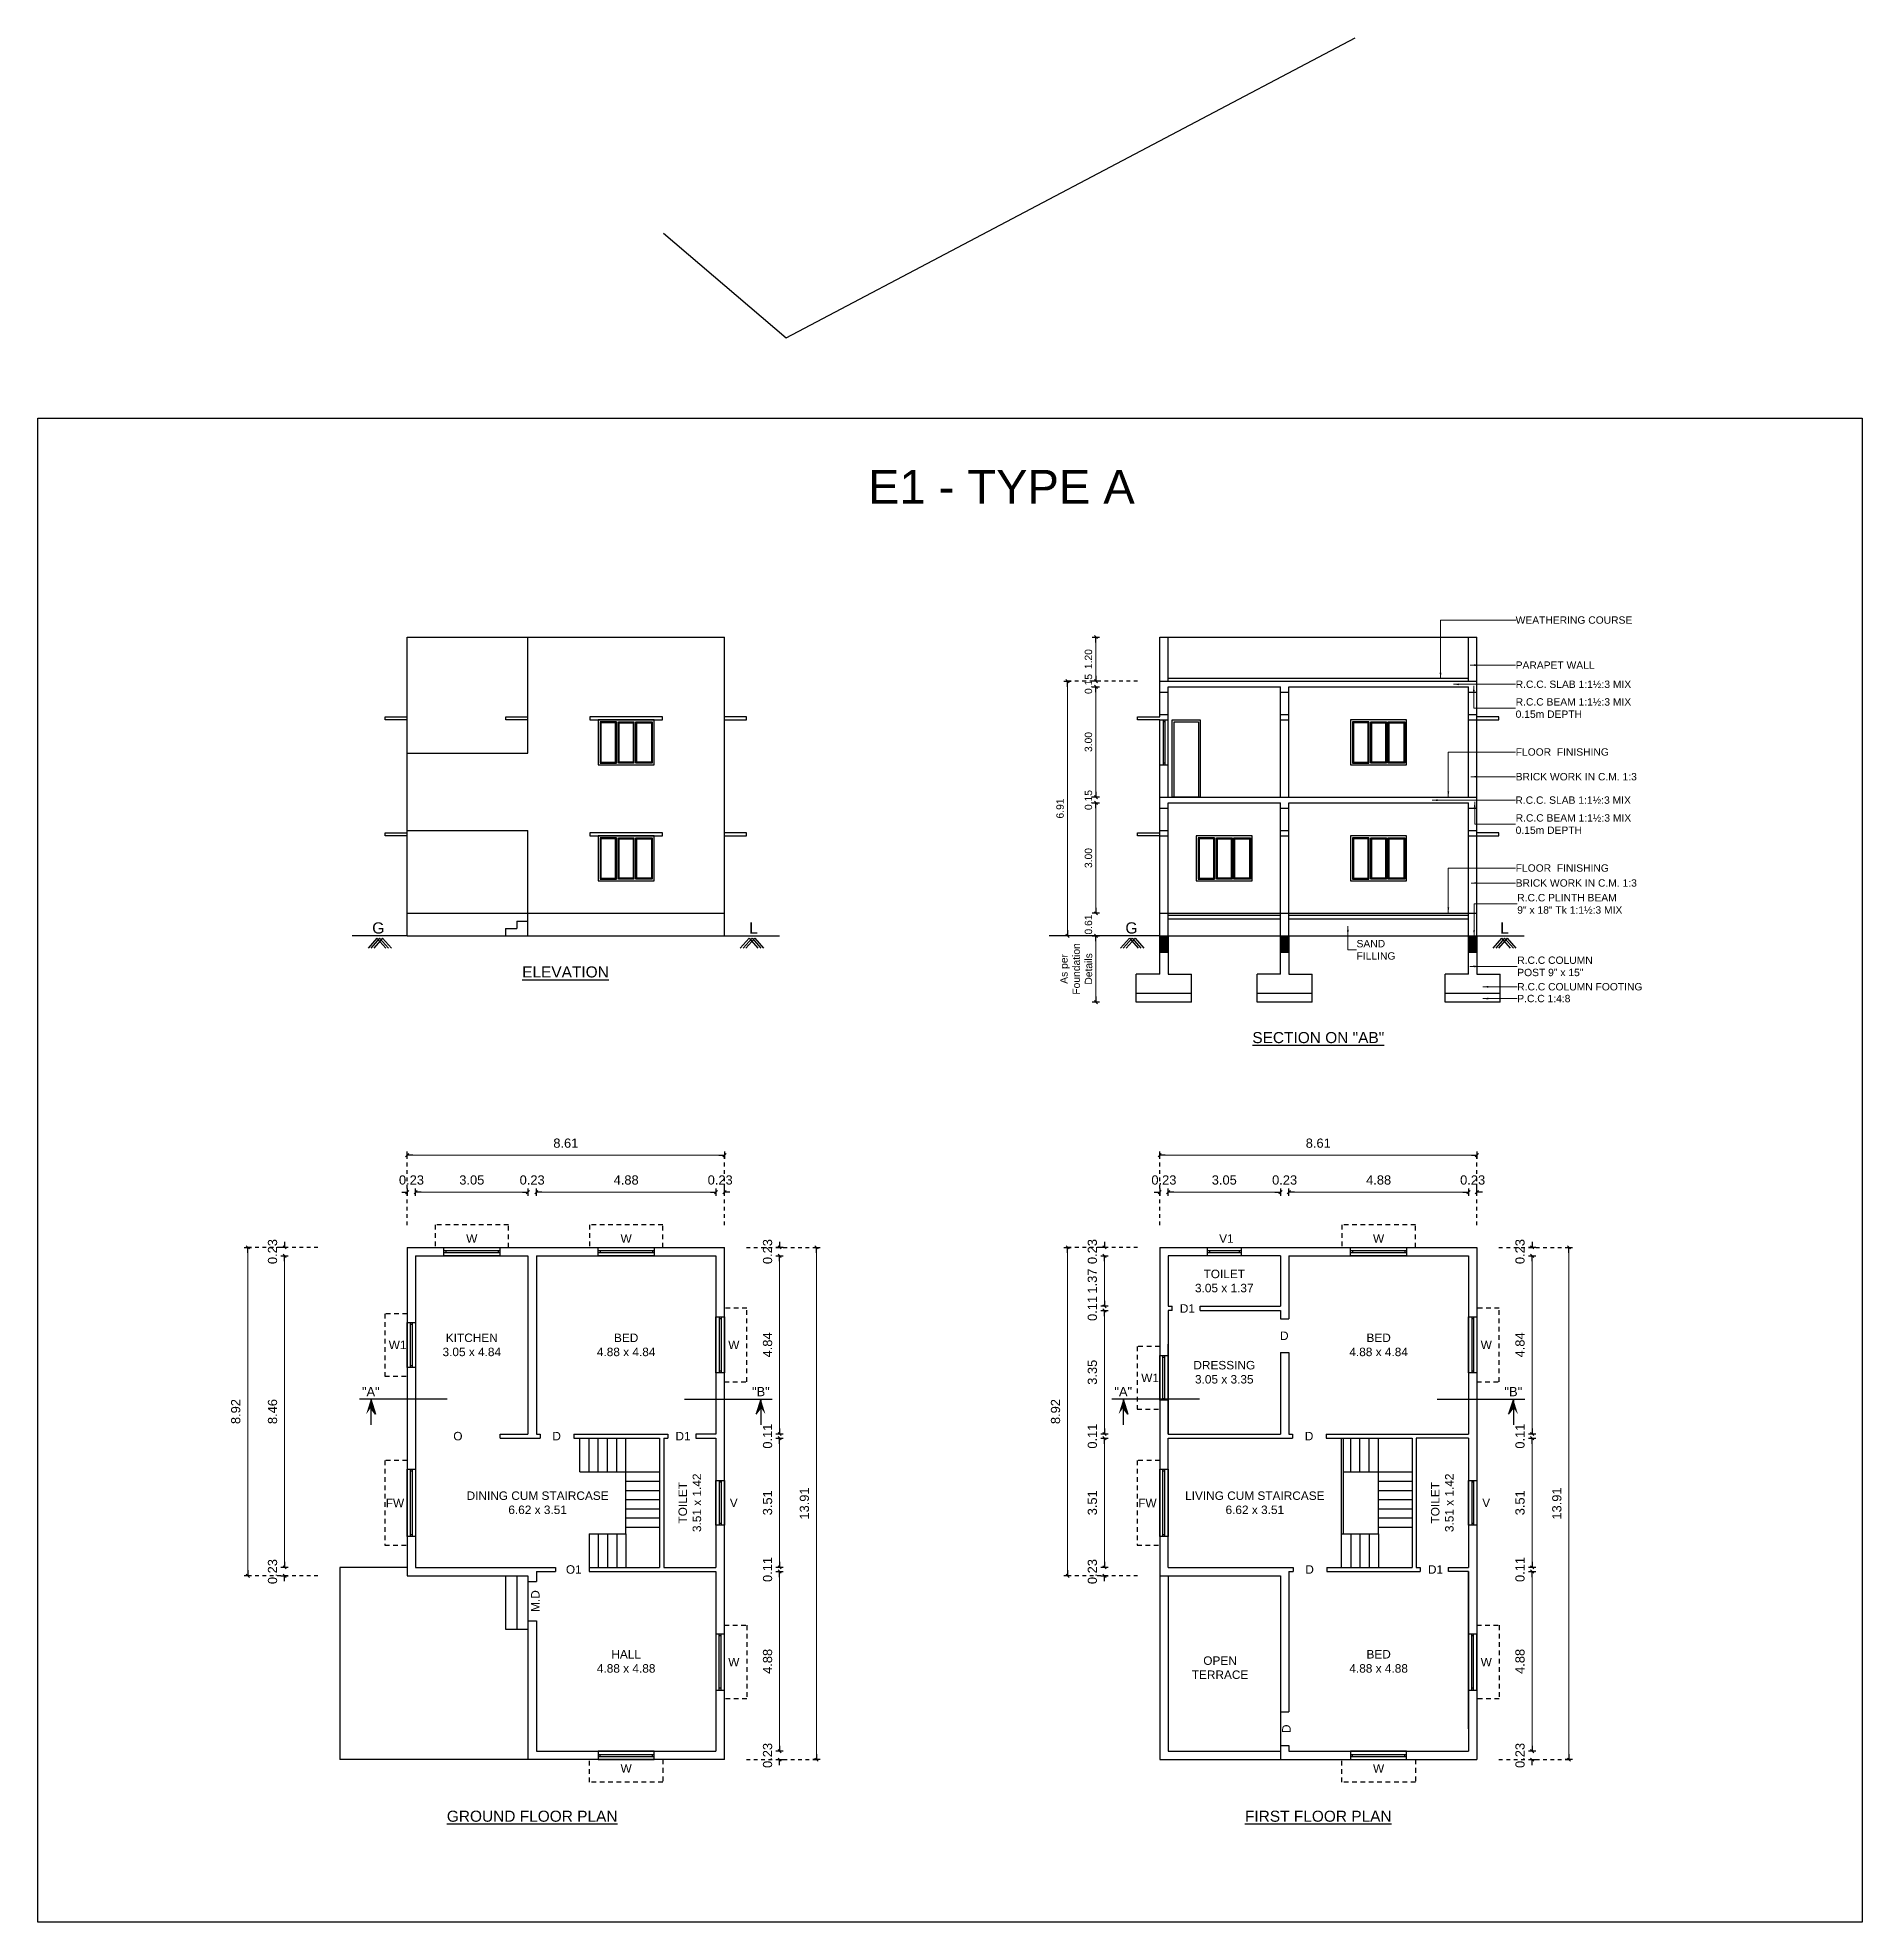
# Model space of a CAD drawing. Header units: metres. Extents: x 1126 to 1595, y 117 to 472.
# Drawn here: x 1390 to 1439.5, y 416.9 to 468.1 of the extents above; entities that cross this region are included whole.
import ezdxf
from ezdxf.enums import TextEntityAlignment as Align

# ---------------------------------------------------------------- set-up
doc = ezdxf.new("R2010")
doc.units = ezdxf.units.M
doc.linetypes.add('DOT', pattern=[0.25, 0, -0.25])
doc.linetypes.add('HIDDEN', pattern=[9.525, 6.35, -3.175])
for name, color, linetype in [('COL', 7, 'Continuous'), ('hat', 252, 'Continuous'), ('Sunshade', 8, 'HIDDEN'), ('TEXT', 7, 'Continuous'), ('Ventilator', 7, 'HIDDEN'), ('Window', 7, 'Continuous')]:
    doc.layers.add(name, color=color, linetype=linetype)
doc.styles.add('ARIAL', font='arial.ttf')
doc.styles.get("Standard").update_dxf_attribs({"font": 'arial.ttf', "height": 0.23})
doc.dimstyles.new('FLOOR DIM', dxfattribs={"dimtxt": 0.2, "dimasz": 0.05, "dimexe": 0.075, "dimexo": 0.3, "dimgap": 0.025, "dimtad": 0, "dimzin": 3, "dimdsep": 46, "dimtxsty": 'ARIAL', "dimblk": 'JM1', "dimcen": -0.09, "dimclrd": 5, "dimclre": 250, "dimclrt": 3, "dimazin": 0, "dimtfac": 0.65, "dimtix": 1, "dimtofl": 0, "dimtmove": 0, "dimatfit": 2, "dimfxl": 0, "dimfrac": 1, "dimtolj": 1, "dimlwd": 18, "dimlwe": -1, "dimarcsym": 0})

msp = doc.modelspace()

# ---------------------------------------------------------------- texts
at = {"color": 7}
msp.add_text('E1 - TYPE A ', height=0.9144, dxfattribs=at).set_placement((1412.527, 455.44))
at = {"color": 7, "style": 'ARIAL'}
for s, height, p in [('G', 0.305, (1399.23, 443.768)), ('L', 0.305, (1409.416, 443.768)), ('G', 0.305, (1419.679, 443.768)), ('L', 0.305, (1429.807, 443.768)), ('"A"', 0.25, (1399.026, 431.208)), ('"B"', 0.25, (1409.617, 431.208)), ('"A"', 0.25, (1419.455, 431.208)), ('"B"', 0.25, (1430.046, 431.208))]:
    msp.add_text(s, height=height, dxfattribs=at).set_placement(p, align=Align.CENTER)
at = {"char_height": 0.23, "attachment_point": 5}
for s, insert in [('TOILET\\P3.05 x 1.37', (1422.198, 434.335)), ('KITCHEN\\P3.05 x 4.84', (1401.768, 432.601)), ('BED\\P4.88 x 4.84', (1405.959, 432.601)), ('BED\\P4.88 x 4.84', (1426.389, 432.601)), ('DRESSING\\P3.05 x 3.35', (1422.198, 431.858)), ('DINING CUM STAIRCASE\\P6.62 x 3.51', (1403.555, 428.315)), ('LIVING CUM STAIRCASE \\P6.62 x 3.51', (1423.027, 428.315)), ('HALL\\P4.88 x 4.88', (1405.959, 424.01)), ('OPEN \\PTERRACE', (1422.083, 423.838)), ('BED\\P4.88 x 4.88', (1426.389, 424.01))]:
    msp.add_mtext(s, dxfattribs=dict(at, insert=insert))
at = {"char_height": 0.23, "attachment_point": 5, "rotation": 90}
for insert in [(1407.689, 428.315), (1428.118, 428.315)]:
    msp.add_mtext('TOILET\\P3.51 x 1.42', dxfattribs=dict(at, insert=insert))
at = {"layer": 'TEXT', "style": 'ARIAL'}
for s, p in [('W', (1401.768, 435.488)), ('W', (1405.959, 435.488)), ('V1', (1422.255, 435.488)), ('W', (1426.388, 435.488)), ('W', (1408.882, 432.601)), ('W', (1429.311, 432.601)), ('FW', (1399.682, 428.309)), ('FW', (1420.111, 428.309)), ('W', (1408.882, 423.991)), ('W', (1429.311, 423.991)), ('W', (1405.959, 421.104)), ('W', (1426.388, 421.104))]:
    msp.add_text(s, height=0.23, dxfattribs=at).set_placement(p, align=Align.MIDDLE_CENTER)
for s, rotation, p in [('D1', 0.002, (1421.197, 433.592)), ('D', 0.002, (1423.828, 432.85)), ('W1', 0.002, (1399.754, 432.601)), ('W1', 0.002, (1420.184, 431.706)), ('O', 0.002, (1401.391, 430.125)), ('D', 0.002, (1404.072, 430.125)), ('D1', 0.002, (1407.504, 430.125)), ('D', 0.002, (1424.501, 430.125)), ('V', 0.002, (1408.88, 428.315)), ('V', 0.002, (1429.309, 428.315)), ('O1', 0.002, (1404.538, 426.505)), ('D', 0.002, (1424.514, 426.505)), ('D1', 0.002, (1427.933, 426.505)), ('M.D', 90, (1403.493, 425.648)), ('D', 90, (1423.884, 422.181))]:
    msp.add_text(s, height=0.23, rotation=rotation, dxfattribs=at).set_placement(p, align=Align.MIDDLE_CENTER)
for s, insert, char_height, width, attachment_point in [('WEATHERING COURSE', (1430.109, 452.277), 0.2, 3.29403, 4), ('PARAPET WALL', (1430.109, 451.055), 0.2, 2.23428, 4), ('R.C.C. SLAB 1:1½:3 MIX', (1430.109, 450.534), 0.2, 3.26522, 4), ('R.C.C BEAM 1:1½:3 MIX 0.15m DEPTH  ', (1430.109, 449.889), 0.2, 3.22007, 4), ('FLOOR  FINISHING', (1430.109, 448.696), 0.2, 2.57289, 4), ('BRICK WORK IN C.M. 1:3', (1430.109, 448.025), 0.2, 3.31312, 4), ('R.C.C. SLAB 1:1½:3 MIX', (1430.102, 447.389), 0.2, 3.24741, 4), ('R.C.C BEAM 1:1½:3 MIX 0.15m DEPTH  ', (1430.109, 446.739), 0.2, 3.17084, 4), ('FLOOR  FINISHING', (1430.109, 445.546), 0.2, 2.59421, 4), ('FLOOR  FINISHING', (1430.109, 445.546), 0.2, 2.57289, 4), ('BRICK WORK IN C.M. 1:3', (1430.109, 445.14), 0.2, 3.47959, 4), ('\\A1;R.C.C PLINTH BEAM 9" x 18" Tk 1:1½:3 MIX ', (1430.152, 444.574), 0.2, 2.90178, 4), ('SAND\\PFILLING', (1425.789, 443.326), 0.2, 1.14023, 4), ('\\pt2.6;R.C.C COLUMN\\P\\ptz;POST 9" x 15"', (1430.152, 442.877), 0.2, 2.14995, 4), ('{\\fArial|b0|i0|c0|p18;\\LELEVATION}', (1404.312, 442.724), 0.3, 2.32094, 5), ('R.C.C COLUMN FOOTING', (1430.152, 442.323), 0.2, 3.51493, 4), ('P.C.C 1:4:8', (1430.152, 442.003), 0.2, 1.79468, 4), ('{\\fArial|b0|i0|c0|p18;\\LSECTION ON "AB"}', (1424.75, 440.942), 0.3, 3.8362, 5), ('{\\fArial|b0|i0|c0|p18;\\LGROUND FLOOR PLAN\\l }', (1403.407, 419.805), 0.3, 4.78593, 5), ('{\\fArial|b0|i0|c0|p18;\\LFIRST FLOOR PLAN\\l }', (1424.75, 419.805), 0.3, 4.39452, 5)]:
    msp.add_mtext(s, dxfattribs=dict(at, insert=insert, char_height=char_height, width=width, attachment_point=attachment_point))

# ---------------------------------------------------------------- blocks, each defined once
blk = doc.blocks.new('JM1')
at = {"color": 2}
for p, q in [((-3, 0), (0, 0)), ((-0.88, -0.88), (0.88, 0.88)), ((0, 2), (0, -2))]:
    blk.add_line(p, q, dxfattribs=at)
blk = doc.blocks.new('*D638')
at = {"color": 5, "lineweight": 18}
for p, q in [((1399.966, 436.749), (1399.916, 436.749)), ((1400.294, 436.749), (1400.344, 436.749))]:
    blk.add_line(p, q, dxfattribs=at)
at = {"layer": 'Defpoints', "color": 0}
for p in [(1400.016, 436.749), (1400.016, 435.249), (1400.244, 435.021)]:
    blk.add_point(p, dxfattribs=at)
at = {"color": 5, "lineweight": 18, "xscale": 0.05, "yscale": 0.05, "zscale": 0.05}
blk.add_blockref('JM1', (1400.016, 436.749), dxfattribs=at)
at = {"color": 5, "lineweight": 18, "xscale": 0.05, "yscale": 0.05, "zscale": 0.05, "rotation": 180}
blk.add_blockref('JM1', (1400.244, 436.749), dxfattribs=at)
at = {"color": 3, "insert": (1400.13, 437.077), "char_height": 0.25, "attachment_point": 5, "style": 'ARIAL'}
blk.add_mtext('\\A1;0.23', dxfattribs=at)
blk = doc.blocks.new('*D639')
at = {"color": 250, "linetype": 'DOT', "ltscale": 0.25}
for p, q in [((1397.587, 435.249), (1395.612, 435.249)), ((1397.587, 426.334), (1395.612, 426.334))]:
    blk.add_line(p, q, dxfattribs=at)
at = {"color": 5, "lineweight": 18, "ltscale": 0.25}
blk.add_line((1395.687, 435.199), (1395.687, 426.384), dxfattribs=at)
at = {"layer": 'Defpoints', "color": 0, "linetype": 'ByBlock', "ltscale": 0.25}
for p in [(1398.187, 435.249), (1395.687, 426.334), (1398.187, 426.334)]:
    blk.add_point(p, dxfattribs=at)
at = {"color": 5, "linetype": 'ByBlock', "lineweight": 18, "ltscale": 0.25, "xscale": 0.05, "yscale": 0.05, "zscale": 0.05}
for p, rotation in [((1395.687, 435.249), 90), ((1395.687, 426.334), 270)]:
    blk.add_blockref('JM1', p, dxfattribs=dict(at, rotation=rotation))
at = {"color": 3, "linetype": 'ByBlock', "ltscale": 0.25, "insert": (1395.359, 430.792), "char_height": 0.25, "attachment_point": 5, "rotation": 90, "style": 'ARIAL'}
blk.add_mtext('\\A1;8.92', dxfattribs=at)
blk = doc.blocks.new('*D640')
at = {"color": 250, "linetype": 'DOT', "ltscale": 0.25}
for p, q in [((1400.016, 435.849), (1400.016, 437.824)), ((1408.626, 435.849), (1408.626, 437.824))]:
    blk.add_line(p, q, dxfattribs=at)
at = {"color": 5, "lineweight": 18, "ltscale": 0.25}
blk.add_line((1400.066, 437.749), (1408.576, 437.749), dxfattribs=at)
at = {"layer": 'Defpoints', "color": 0, "linetype": 'ByBlock', "ltscale": 0.25}
for p in [(1408.626, 437.749), (1400.016, 435.249), (1408.626, 435.249)]:
    blk.add_point(p, dxfattribs=at)
at = {"color": 5, "linetype": 'ByBlock', "lineweight": 18, "ltscale": 0.25, "xscale": 0.05, "yscale": 0.05, "zscale": 0.05, "rotation": 180}
blk.add_blockref('JM1', (1400.016, 437.749), dxfattribs=at)
at = {"color": 5, "linetype": 'ByBlock', "lineweight": 18, "ltscale": 0.25, "xscale": 0.05, "yscale": 0.05, "zscale": 0.05}
blk.add_blockref('JM1', (1408.626, 437.749), dxfattribs=at)
at = {"color": 3, "linetype": 'ByBlock', "ltscale": 0.25, "insert": (1404.321, 438.077), "char_height": 0.25, "attachment_point": 5, "style": 'ARIAL'}
blk.add_mtext('\\A1;8.61', dxfattribs=at)
blk = doc.blocks.new('*D641')
at = {"color": 5, "lineweight": 18, "ltscale": 50}
for p, q in [((1396.687, 435.299), (1396.687, 435.349)), ((1396.687, 434.971), (1396.687, 434.921))]:
    blk.add_line(p, q, dxfattribs=at)
at = {"layer": 'Defpoints', "color": 0, "ltscale": 50}
for p in [(1396.687, 435.249), (1398.187, 435.249), (1398.416, 435.021)]:
    blk.add_point(p, dxfattribs=at)
at = {"color": 5, "lineweight": 18, "ltscale": 50, "xscale": 0.05, "yscale": 0.05, "zscale": 0.05}
for p, rotation in [((1396.687, 435.249), 270), ((1396.687, 435.021), 90)]:
    blk.add_blockref('JM1', p, dxfattribs=dict(at, rotation=rotation))
at = {"color": 3, "ltscale": 50, "insert": (1396.359, 435.135), "char_height": 0.25, "attachment_point": 5, "rotation": 90, "style": 'ARIAL'}
blk.add_mtext('\\A1;0.23', dxfattribs=at)
blk = doc.blocks.new('*D642')
at = {"color": 5, "lineweight": 18}
blk.add_line((1396.687, 434.971), (1396.687, 426.613), dxfattribs=at)
at = {"layer": 'Defpoints', "color": 0}
for p in [(1398.416, 435.021), (1396.687, 426.563), (1398.416, 426.563)]:
    blk.add_point(p, dxfattribs=at)
at = {"color": 5, "lineweight": 18, "xscale": 0.05, "yscale": 0.05, "zscale": 0.05}
for p, rotation in [((1396.687, 435.021), 90), ((1396.687, 426.563), 270)]:
    blk.add_blockref('JM1', p, dxfattribs=dict(at, rotation=rotation))
at = {"color": 3, "insert": (1396.359, 430.792), "char_height": 0.25, "attachment_point": 5, "rotation": 90, "style": 'ARIAL'}
blk.add_mtext('\\A1;8.46', dxfattribs=at)
blk = doc.blocks.new('*D643')
at = {"color": 5, "lineweight": 18}
for p, q in [((1396.687, 426.613), (1396.687, 426.663)), ((1396.687, 426.284), (1396.687, 426.234))]:
    blk.add_line(p, q, dxfattribs=at)
at = {"layer": 'Defpoints', "color": 0}
for p in [(1396.687, 426.334), (1398.187, 426.334), (1398.416, 426.563)]:
    blk.add_point(p, dxfattribs=at)
at = {"color": 5, "lineweight": 18, "xscale": 0.05, "yscale": 0.05, "zscale": 0.05}
for p, rotation in [((1396.687, 426.563), 270), ((1396.687, 426.334), 90)]:
    blk.add_blockref('JM1', p, dxfattribs=dict(at, rotation=rotation))
at = {"color": 3, "insert": (1396.359, 426.448), "char_height": 0.25, "attachment_point": 5, "rotation": 90, "style": 'ARIAL'}
blk.add_mtext('\\A1;0.23', dxfattribs=at)
blk = doc.blocks.new('*D644')
at = {"color": 5, "lineweight": 18}
blk.add_line((1400.294, 436.749), (1403.242, 436.749), dxfattribs=at)
at = {"layer": 'Defpoints', "color": 0}
for p in [(1403.292, 436.749), (1400.244, 435.021), (1403.292, 435.021)]:
    blk.add_point(p, dxfattribs=at)
at = {"color": 5, "lineweight": 18, "xscale": 0.05, "yscale": 0.05, "zscale": 0.05, "rotation": 180}
blk.add_blockref('JM1', (1400.244, 436.749), dxfattribs=at)
at = {"color": 5, "lineweight": 18, "xscale": 0.05, "yscale": 0.05, "zscale": 0.05}
blk.add_blockref('JM1', (1403.292, 436.749), dxfattribs=at)
at = {"color": 3, "insert": (1401.768, 437.077), "char_height": 0.25, "attachment_point": 5, "style": 'ARIAL'}
blk.add_mtext('\\A1;3.05', dxfattribs=at)
blk = doc.blocks.new('*D645')
at = {"color": 5, "lineweight": 18}
for p, q in [((1403.242, 436.749), (1403.192, 436.749)), ((1403.571, 436.749), (1403.621, 436.749))]:
    blk.add_line(p, q, dxfattribs=at)
at = {"layer": 'Defpoints', "color": 0}
for p in [(1403.521, 436.749), (1403.292, 435.021), (1403.521, 435.021)]:
    blk.add_point(p, dxfattribs=at)
at = {"color": 5, "lineweight": 18, "xscale": 0.05, "yscale": 0.05, "zscale": 0.05}
blk.add_blockref('JM1', (1403.292, 436.749), dxfattribs=at)
at = {"color": 5, "lineweight": 18, "xscale": 0.05, "yscale": 0.05, "zscale": 0.05, "rotation": 180}
blk.add_blockref('JM1', (1403.521, 436.749), dxfattribs=at)
at = {"color": 3, "insert": (1403.407, 437.077), "char_height": 0.25, "attachment_point": 5, "style": 'ARIAL'}
blk.add_mtext('\\A1;0.23', dxfattribs=at)
blk = doc.blocks.new('*D646')
at = {"color": 5, "lineweight": 18}
blk.add_line((1403.571, 436.749), (1408.348, 436.749), dxfattribs=at)
at = {"layer": 'Defpoints', "color": 0}
for p in [(1408.398, 436.749), (1403.521, 435.021), (1408.398, 435.021)]:
    blk.add_point(p, dxfattribs=at)
at = {"color": 5, "lineweight": 18, "xscale": 0.05, "yscale": 0.05, "zscale": 0.05, "rotation": 180}
blk.add_blockref('JM1', (1403.521, 436.749), dxfattribs=at)
at = {"color": 5, "lineweight": 18, "xscale": 0.05, "yscale": 0.05, "zscale": 0.05}
blk.add_blockref('JM1', (1408.398, 436.749), dxfattribs=at)
at = {"color": 3, "insert": (1405.959, 437.077), "char_height": 0.25, "attachment_point": 5, "style": 'ARIAL'}
blk.add_mtext('\\A1;4.88', dxfattribs=at)
blk = doc.blocks.new('*D647')
at = {"color": 5, "lineweight": 18}
for p, q in [((1408.348, 436.749), (1408.298, 436.749)), ((1408.676, 436.749), (1408.726, 436.749))]:
    blk.add_line(p, q, dxfattribs=at)
at = {"layer": 'Defpoints', "color": 0}
for p in [(1408.626, 436.749), (1408.398, 435.021), (1408.626, 435.249)]:
    blk.add_point(p, dxfattribs=at)
at = {"color": 5, "lineweight": 18, "xscale": 0.05, "yscale": 0.05, "zscale": 0.05}
blk.add_blockref('JM1', (1408.398, 436.749), dxfattribs=at)
at = {"color": 5, "lineweight": 18, "xscale": 0.05, "yscale": 0.05, "zscale": 0.05, "rotation": 180}
blk.add_blockref('JM1', (1408.626, 436.749), dxfattribs=at)
at = {"color": 3, "insert": (1408.512, 437.077), "char_height": 0.25, "attachment_point": 5, "style": 'ARIAL'}
blk.add_mtext('\\A1;0.23', dxfattribs=at)
blk = doc.blocks.new('*D648')
at = {"color": 250, "linetype": 'DOT', "ltscale": 0.25}
for p, q in [((1409.226, 435.249), (1411.201, 435.249)), ((1409.226, 421.343), (1411.201, 421.343))]:
    blk.add_line(p, q, dxfattribs=at)
at = {"color": 5, "lineweight": 18, "ltscale": 0.25}
blk.add_line((1411.126, 435.199), (1411.126, 421.393), dxfattribs=at)
at = {"layer": 'Defpoints', "color": 0, "linetype": 'ByBlock', "ltscale": 0.25}
for p in [(1408.626, 435.249), (1408.626, 421.343), (1411.126, 421.343)]:
    blk.add_point(p, dxfattribs=at)
at = {"color": 5, "linetype": 'ByBlock', "lineweight": 18, "ltscale": 0.25, "xscale": 0.05, "yscale": 0.05, "zscale": 0.05}
for p, rotation in [((1411.126, 435.249), 90), ((1411.126, 421.343), 270)]:
    blk.add_blockref('JM1', p, dxfattribs=dict(at, rotation=rotation))
at = {"color": 3, "linetype": 'ByBlock', "ltscale": 0.25, "insert": (1410.799, 428.296), "char_height": 0.25, "attachment_point": 5, "rotation": 90, "style": 'ARIAL'}
blk.add_mtext('\\A1;13.91', dxfattribs=at)
blk = doc.blocks.new('*D649')
at = {"color": 5, "lineweight": 18, "ltscale": 50}
for p, q in [((1410.126, 435.299), (1410.126, 435.349)), ((1410.126, 434.971), (1410.126, 434.921))]:
    blk.add_line(p, q, dxfattribs=at)
at = {"layer": 'Defpoints', "color": 0, "ltscale": 50}
for p in [(1408.398, 435.021), (1408.626, 435.249), (1410.126, 435.249)]:
    blk.add_point(p, dxfattribs=at)
at = {"color": 5, "lineweight": 18, "ltscale": 50, "xscale": 0.05, "yscale": 0.05, "zscale": 0.05}
for p, rotation in [((1410.126, 435.249), 270), ((1410.126, 435.021), 90)]:
    blk.add_blockref('JM1', p, dxfattribs=dict(at, rotation=rotation))
at = {"color": 3, "ltscale": 50, "insert": (1409.799, 435.135), "char_height": 0.25, "attachment_point": 5, "rotation": 90, "style": 'ARIAL'}
blk.add_mtext('\\A1;0.23', dxfattribs=at)
blk = doc.blocks.new('*D650')
at = {"color": 5, "lineweight": 18}
blk.add_line((1410.126, 434.971), (1410.126, 430.232), dxfattribs=at)
at = {"layer": 'Defpoints', "color": 0}
for p in [(1408.398, 435.021), (1408.398, 430.182), (1410.126, 430.182)]:
    blk.add_point(p, dxfattribs=at)
at = {"color": 5, "lineweight": 18, "xscale": 0.05, "yscale": 0.05, "zscale": 0.05}
for p, rotation in [((1410.126, 435.021), 90), ((1410.126, 430.182), 270)]:
    blk.add_blockref('JM1', p, dxfattribs=dict(at, rotation=rotation))
at = {"color": 3, "insert": (1409.799, 432.601), "char_height": 0.25, "attachment_point": 5, "rotation": 90, "style": 'ARIAL'}
blk.add_mtext('\\A1;4.84', dxfattribs=at)
blk = doc.blocks.new('*D651')
at = {"color": 5, "lineweight": 18}
for p, q in [((1410.126, 430.232), (1410.126, 430.282)), ((1410.126, 430.018), (1410.126, 429.968))]:
    blk.add_line(p, q, dxfattribs=at)
at = {"layer": 'Defpoints', "color": 0}
for p in [(1408.398, 430.182), (1408.398, 430.068), (1410.126, 430.068)]:
    blk.add_point(p, dxfattribs=at)
at = {"color": 5, "lineweight": 18, "xscale": 0.05, "yscale": 0.05, "zscale": 0.05}
for p, rotation in [((1410.126, 430.182), 270), ((1410.126, 430.068), 90)]:
    blk.add_blockref('JM1', p, dxfattribs=dict(at, rotation=rotation))
at = {"color": 3, "insert": (1409.799, 430.125), "char_height": 0.25, "attachment_point": 5, "rotation": 90, "style": 'ARIAL'}
blk.add_mtext('\\A1;0.11', dxfattribs=at)
blk = doc.blocks.new('*D652')
at = {"color": 5, "lineweight": 18}
blk.add_line((1410.126, 430.018), (1410.126, 426.613), dxfattribs=at)
at = {"layer": 'Defpoints', "color": 0}
for p in [(1408.398, 430.068), (1408.398, 426.563), (1410.126, 426.563)]:
    blk.add_point(p, dxfattribs=at)
at = {"color": 5, "lineweight": 18, "xscale": 0.05, "yscale": 0.05, "zscale": 0.05}
for p, rotation in [((1410.126, 430.068), 90), ((1410.126, 426.563), 270)]:
    blk.add_blockref('JM1', p, dxfattribs=dict(at, rotation=rotation))
at = {"color": 3, "insert": (1409.799, 428.315), "char_height": 0.25, "attachment_point": 5, "rotation": 90, "style": 'ARIAL'}
blk.add_mtext('\\A1;3.51', dxfattribs=at)
blk = doc.blocks.new('*D653')
at = {"color": 5, "lineweight": 18}
for p, q in [((1410.126, 426.613), (1410.126, 426.663)), ((1410.126, 426.398), (1410.126, 426.348))]:
    blk.add_line(p, q, dxfattribs=at)
at = {"layer": 'Defpoints', "color": 0}
for p in [(1408.398, 426.563), (1408.398, 426.448), (1410.126, 426.448)]:
    blk.add_point(p, dxfattribs=at)
at = {"color": 5, "lineweight": 18, "xscale": 0.05, "yscale": 0.05, "zscale": 0.05}
for p, rotation in [((1410.126, 426.563), 270), ((1410.126, 426.448), 90)]:
    blk.add_blockref('JM1', p, dxfattribs=dict(at, rotation=rotation))
at = {"color": 3, "insert": (1409.799, 426.505), "char_height": 0.25, "attachment_point": 5, "rotation": 90, "style": 'ARIAL'}
blk.add_mtext('\\A1;0.11', dxfattribs=at)
blk = doc.blocks.new('*D654')
at = {"color": 5, "lineweight": 18}
blk.add_line((1410.126, 426.398), (1410.126, 421.621), dxfattribs=at)
at = {"layer": 'Defpoints', "color": 0}
for p in [(1408.398, 426.448), (1408.398, 421.571), (1410.126, 421.571)]:
    blk.add_point(p, dxfattribs=at)
at = {"color": 5, "lineweight": 18, "xscale": 0.05, "yscale": 0.05, "zscale": 0.05}
for p, rotation in [((1410.126, 426.448), 90), ((1410.126, 421.571), 270)]:
    blk.add_blockref('JM1', p, dxfattribs=dict(at, rotation=rotation))
at = {"color": 3, "insert": (1409.799, 424.01), "char_height": 0.25, "attachment_point": 5, "rotation": 90, "style": 'ARIAL'}
blk.add_mtext('\\A1;4.88', dxfattribs=at)
blk = doc.blocks.new('*D655')
at = {"color": 5, "lineweight": 18}
for p, q in [((1410.126, 421.621), (1410.126, 421.671)), ((1410.126, 421.293), (1410.126, 421.243))]:
    blk.add_line(p, q, dxfattribs=at)
at = {"layer": 'Defpoints', "color": 0}
for p in [(1408.398, 421.571), (1408.626, 421.343), (1410.126, 421.343)]:
    blk.add_point(p, dxfattribs=at)
at = {"color": 5, "lineweight": 18, "xscale": 0.05, "yscale": 0.05, "zscale": 0.05}
for p, rotation in [((1410.126, 421.571), 270), ((1410.126, 421.343), 90)]:
    blk.add_blockref('JM1', p, dxfattribs=dict(at, rotation=rotation))
at = {"color": 3, "insert": (1409.799, 421.457), "char_height": 0.25, "attachment_point": 5, "rotation": 90, "style": 'ARIAL'}
blk.add_mtext('\\A1;0.23', dxfattribs=at)
blk = doc.blocks.new('*D656')
at = {"color": 5, "lineweight": 18}
for p, q in [((1420.395, 436.749), (1420.345, 436.749)), ((1420.724, 436.749), (1420.774, 436.749))]:
    blk.add_line(p, q, dxfattribs=at)
at = {"layer": 'Defpoints', "color": 0}
for p in [(1420.445, 436.749), (1420.445, 435.249), (1420.674, 435.021)]:
    blk.add_point(p, dxfattribs=at)
at = {"color": 5, "lineweight": 18, "xscale": 0.05, "yscale": 0.05, "zscale": 0.05}
blk.add_blockref('JM1', (1420.445, 436.749), dxfattribs=at)
at = {"color": 5, "lineweight": 18, "xscale": 0.05, "yscale": 0.05, "zscale": 0.05, "rotation": 180}
blk.add_blockref('JM1', (1420.674, 436.749), dxfattribs=at)
at = {"color": 3, "insert": (1420.559, 437.077), "char_height": 0.25, "attachment_point": 5, "style": 'ARIAL'}
blk.add_mtext('\\A1;0.23', dxfattribs=at)
blk = doc.blocks.new('*D657')
at = {"color": 250, "linetype": 'DOT', "ltscale": 0.25}
for p, q in [((1419.845, 435.249), (1417.87, 435.249)), ((1419.845, 426.334), (1417.87, 426.334))]:
    blk.add_line(p, q, dxfattribs=at)
at = {"color": 5, "lineweight": 18, "ltscale": 0.25}
blk.add_line((1417.945, 435.199), (1417.945, 426.384), dxfattribs=at)
at = {"layer": 'Defpoints', "color": 0, "linetype": 'ByBlock', "ltscale": 0.25}
for p in [(1420.445, 435.249), (1417.945, 426.334), (1420.445, 426.334)]:
    blk.add_point(p, dxfattribs=at)
at = {"color": 5, "linetype": 'ByBlock', "lineweight": 18, "ltscale": 0.25, "xscale": 0.05, "yscale": 0.05, "zscale": 0.05}
for p, rotation in [((1417.945, 435.249), 90), ((1417.945, 426.334), 270)]:
    blk.add_blockref('JM1', p, dxfattribs=dict(at, rotation=rotation))
at = {"color": 3, "linetype": 'ByBlock', "ltscale": 0.25, "insert": (1417.617, 430.792), "char_height": 0.25, "attachment_point": 5, "rotation": 90, "style": 'ARIAL'}
blk.add_mtext('\\A1;8.92', dxfattribs=at)
blk = doc.blocks.new('*D658')
at = {"color": 250, "linetype": 'DOT', "ltscale": 0.25}
for p, q in [((1420.445, 435.849), (1420.445, 437.824)), ((1429.056, 435.849), (1429.056, 437.824))]:
    blk.add_line(p, q, dxfattribs=at)
at = {"color": 5, "lineweight": 18, "ltscale": 0.25}
blk.add_line((1420.495, 437.749), (1429.006, 437.749), dxfattribs=at)
at = {"layer": 'Defpoints', "color": 0, "linetype": 'ByBlock', "ltscale": 0.25}
for p in [(1429.056, 437.749), (1420.445, 435.249), (1429.056, 435.249)]:
    blk.add_point(p, dxfattribs=at)
at = {"color": 5, "linetype": 'ByBlock', "lineweight": 18, "ltscale": 0.25, "xscale": 0.05, "yscale": 0.05, "zscale": 0.05, "rotation": 180}
blk.add_blockref('JM1', (1420.445, 437.749), dxfattribs=at)
at = {"color": 5, "linetype": 'ByBlock', "lineweight": 18, "ltscale": 0.25, "xscale": 0.05, "yscale": 0.05, "zscale": 0.05}
blk.add_blockref('JM1', (1429.056, 437.749), dxfattribs=at)
at = {"color": 3, "linetype": 'ByBlock', "ltscale": 0.25, "insert": (1424.75, 438.077), "char_height": 0.25, "attachment_point": 5, "style": 'ARIAL'}
blk.add_mtext('\\A1;8.61', dxfattribs=at)
blk = doc.blocks.new('*D659')
at = {"color": 5, "lineweight": 18, "ltscale": 50}
for p, q in [((1418.945, 435.299), (1418.945, 435.349)), ((1418.945, 434.971), (1418.945, 434.921))]:
    blk.add_line(p, q, dxfattribs=at)
at = {"layer": 'Defpoints', "color": 0, "ltscale": 50}
for p in [(1418.945, 435.249), (1420.445, 435.249), (1420.674, 435.021)]:
    blk.add_point(p, dxfattribs=at)
at = {"color": 5, "lineweight": 18, "ltscale": 50, "xscale": 0.05, "yscale": 0.05, "zscale": 0.05}
for p, rotation in [((1418.945, 435.249), 270), ((1418.945, 435.021), 90)]:
    blk.add_blockref('JM1', p, dxfattribs=dict(at, rotation=rotation))
at = {"color": 3, "ltscale": 50, "insert": (1418.617, 435.135), "char_height": 0.25, "attachment_point": 5, "rotation": 90, "style": 'ARIAL'}
blk.add_mtext('\\A1;0.23', dxfattribs=at)
blk = doc.blocks.new('*D660')
at = {"color": 5, "lineweight": 18}
blk.add_line((1418.945, 434.971), (1418.945, 433.699), dxfattribs=at)
at = {"layer": 'Defpoints', "color": 0}
for p in [(1420.674, 435.021), (1418.945, 433.649), (1420.674, 433.649)]:
    blk.add_point(p, dxfattribs=at)
at = {"color": 5, "lineweight": 18, "xscale": 0.05, "yscale": 0.05, "zscale": 0.05}
for p, rotation in [((1418.945, 435.021), 90), ((1418.945, 433.649), 270)]:
    blk.add_blockref('JM1', p, dxfattribs=dict(at, rotation=rotation))
at = {"color": 3, "insert": (1418.617, 434.335), "char_height": 0.25, "attachment_point": 5, "rotation": 90, "style": 'ARIAL'}
blk.add_mtext('\\A1;1.37', dxfattribs=at)
blk = doc.blocks.new('*D661')
at = {"color": 5, "lineweight": 18}
for p, q in [((1418.945, 433.699), (1418.945, 433.749)), ((1418.945, 433.485), (1418.945, 433.435))]:
    blk.add_line(p, q, dxfattribs=at)
at = {"layer": 'Defpoints', "color": 0}
for p in [(1418.945, 433.535), (1420.674, 433.649), (1420.674, 433.535)]:
    blk.add_point(p, dxfattribs=at)
at = {"color": 5, "lineweight": 18, "xscale": 0.05, "yscale": 0.05, "zscale": 0.05}
for p, rotation in [((1418.945, 433.649), 270), ((1418.945, 433.535), 90)]:
    blk.add_blockref('JM1', p, dxfattribs=dict(at, rotation=rotation))
at = {"color": 3, "insert": (1418.617, 433.592), "char_height": 0.25, "attachment_point": 5, "rotation": 90, "style": 'ARIAL'}
blk.add_mtext('\\A1;0.11', dxfattribs=at)
blk = doc.blocks.new('*D662')
at = {"color": 5, "lineweight": 18}
blk.add_line((1418.945, 433.485), (1418.945, 430.232), dxfattribs=at)
at = {"layer": 'Defpoints', "color": 0}
for p in [(1420.674, 433.535), (1418.945, 430.182), (1420.674, 430.182)]:
    blk.add_point(p, dxfattribs=at)
at = {"color": 5, "lineweight": 18, "xscale": 0.05, "yscale": 0.05, "zscale": 0.05}
for p, rotation in [((1418.945, 433.535), 90), ((1418.945, 430.182), 270)]:
    blk.add_blockref('JM1', p, dxfattribs=dict(at, rotation=rotation))
at = {"color": 3, "insert": (1418.617, 431.858), "char_height": 0.25, "attachment_point": 5, "rotation": 90, "style": 'ARIAL'}
blk.add_mtext('\\A1;3.35', dxfattribs=at)
blk = doc.blocks.new('*D663')
at = {"color": 5, "lineweight": 18}
for p, q in [((1418.945, 430.232), (1418.945, 430.282)), ((1418.945, 430.018), (1418.945, 429.968))]:
    blk.add_line(p, q, dxfattribs=at)
at = {"layer": 'Defpoints', "color": 0}
for p in [(1418.945, 430.068), (1420.674, 430.182), (1420.674, 430.068)]:
    blk.add_point(p, dxfattribs=at)
at = {"color": 5, "lineweight": 18, "xscale": 0.05, "yscale": 0.05, "zscale": 0.05}
for p, rotation in [((1418.945, 430.182), 270), ((1418.945, 430.068), 90)]:
    blk.add_blockref('JM1', p, dxfattribs=dict(at, rotation=rotation))
at = {"color": 3, "insert": (1418.617, 430.125), "char_height": 0.25, "attachment_point": 5, "rotation": 90, "style": 'ARIAL'}
blk.add_mtext('\\A1;0.11', dxfattribs=at)
blk = doc.blocks.new('*D664')
at = {"color": 5, "lineweight": 18}
blk.add_line((1418.945, 430.018), (1418.945, 426.613), dxfattribs=at)
at = {"layer": 'Defpoints', "color": 0}
for p in [(1420.674, 430.068), (1418.945, 426.563), (1420.674, 426.563)]:
    blk.add_point(p, dxfattribs=at)
at = {"color": 5, "lineweight": 18, "xscale": 0.05, "yscale": 0.05, "zscale": 0.05}
for p, rotation in [((1418.945, 430.068), 90), ((1418.945, 426.563), 270)]:
    blk.add_blockref('JM1', p, dxfattribs=dict(at, rotation=rotation))
at = {"color": 3, "insert": (1418.617, 428.315), "char_height": 0.25, "attachment_point": 5, "rotation": 90, "style": 'ARIAL'}
blk.add_mtext('\\A1;3.51', dxfattribs=at)
blk = doc.blocks.new('*D665')
at = {"color": 5, "lineweight": 18}
for p, q in [((1418.945, 426.613), (1418.945, 426.663)), ((1418.945, 426.284), (1418.945, 426.234))]:
    blk.add_line(p, q, dxfattribs=at)
at = {"layer": 'Defpoints', "color": 0}
for p in [(1418.945, 426.334), (1420.445, 426.334), (1420.674, 426.563)]:
    blk.add_point(p, dxfattribs=at)
at = {"color": 5, "lineweight": 18, "xscale": 0.05, "yscale": 0.05, "zscale": 0.05}
for p, rotation in [((1418.945, 426.563), 270), ((1418.945, 426.334), 90)]:
    blk.add_blockref('JM1', p, dxfattribs=dict(at, rotation=rotation))
at = {"color": 3, "insert": (1418.617, 426.448), "char_height": 0.25, "attachment_point": 5, "rotation": 90, "style": 'ARIAL'}
blk.add_mtext('\\A1;0.23', dxfattribs=at)
blk = doc.blocks.new('*D666')
at = {"color": 5, "lineweight": 18}
blk.add_line((1420.724, 436.749), (1423.672, 436.749), dxfattribs=at)
at = {"layer": 'Defpoints', "color": 0}
for p in [(1423.722, 436.749), (1420.674, 435.021), (1423.722, 435.021)]:
    blk.add_point(p, dxfattribs=at)
at = {"color": 5, "lineweight": 18, "xscale": 0.05, "yscale": 0.05, "zscale": 0.05, "rotation": 180}
blk.add_blockref('JM1', (1420.674, 436.749), dxfattribs=at)
at = {"color": 5, "lineweight": 18, "xscale": 0.05, "yscale": 0.05, "zscale": 0.05}
blk.add_blockref('JM1', (1423.722, 436.749), dxfattribs=at)
at = {"color": 3, "insert": (1422.198, 437.077), "char_height": 0.25, "attachment_point": 5, "style": 'ARIAL'}
blk.add_mtext('\\A1;3.05', dxfattribs=at)
blk = doc.blocks.new('*D667')
at = {"color": 5, "lineweight": 18}
for p, q in [((1423.672, 436.749), (1423.622, 436.749)), ((1424, 436.749), (1424.05, 436.749))]:
    blk.add_line(p, q, dxfattribs=at)
at = {"layer": 'Defpoints', "color": 0}
for p in [(1423.95, 436.749), (1423.722, 435.021), (1423.95, 435.021)]:
    blk.add_point(p, dxfattribs=at)
at = {"color": 5, "lineweight": 18, "xscale": 0.05, "yscale": 0.05, "zscale": 0.05}
blk.add_blockref('JM1', (1423.722, 436.749), dxfattribs=at)
at = {"color": 5, "lineweight": 18, "xscale": 0.05, "yscale": 0.05, "zscale": 0.05, "rotation": 180}
blk.add_blockref('JM1', (1423.95, 436.749), dxfattribs=at)
at = {"color": 3, "insert": (1423.836, 437.077), "char_height": 0.25, "attachment_point": 5, "style": 'ARIAL'}
blk.add_mtext('\\A1;0.23', dxfattribs=at)
blk = doc.blocks.new('*D668')
at = {"color": 5, "lineweight": 18}
blk.add_line((1424, 436.749), (1428.777, 436.749), dxfattribs=at)
at = {"layer": 'Defpoints', "color": 0}
for p in [(1428.827, 436.749), (1423.95, 435.021), (1428.827, 435.021)]:
    blk.add_point(p, dxfattribs=at)
at = {"color": 5, "lineweight": 18, "xscale": 0.05, "yscale": 0.05, "zscale": 0.05, "rotation": 180}
blk.add_blockref('JM1', (1423.95, 436.749), dxfattribs=at)
at = {"color": 5, "lineweight": 18, "xscale": 0.05, "yscale": 0.05, "zscale": 0.05}
blk.add_blockref('JM1', (1428.827, 436.749), dxfattribs=at)
at = {"color": 3, "insert": (1426.389, 437.077), "char_height": 0.25, "attachment_point": 5, "style": 'ARIAL'}
blk.add_mtext('\\A1;4.88', dxfattribs=at)
blk = doc.blocks.new('*D669')
at = {"color": 5, "lineweight": 18}
for p, q in [((1428.777, 436.749), (1428.727, 436.749)), ((1429.106, 436.749), (1429.156, 436.749))]:
    blk.add_line(p, q, dxfattribs=at)
at = {"layer": 'Defpoints', "color": 0}
for p in [(1429.056, 436.749), (1428.827, 435.021), (1429.056, 435.249)]:
    blk.add_point(p, dxfattribs=at)
at = {"color": 5, "lineweight": 18, "xscale": 0.05, "yscale": 0.05, "zscale": 0.05}
blk.add_blockref('JM1', (1428.827, 436.749), dxfattribs=at)
at = {"color": 5, "lineweight": 18, "xscale": 0.05, "yscale": 0.05, "zscale": 0.05, "rotation": 180}
blk.add_blockref('JM1', (1429.056, 436.749), dxfattribs=at)
at = {"color": 3, "insert": (1428.941, 437.077), "char_height": 0.25, "attachment_point": 5, "style": 'ARIAL'}
blk.add_mtext('\\A1;0.23', dxfattribs=at)
blk = doc.blocks.new('*D670')
at = {"color": 250, "linetype": 'DOT', "ltscale": 0.25}
for p, q in [((1429.656, 435.249), (1431.631, 435.249)), ((1429.656, 421.343), (1431.631, 421.343))]:
    blk.add_line(p, q, dxfattribs=at)
at = {"color": 5, "lineweight": 18, "ltscale": 0.25}
blk.add_line((1431.556, 435.199), (1431.556, 421.393), dxfattribs=at)
at = {"layer": 'Defpoints', "color": 0, "linetype": 'ByBlock', "ltscale": 0.25}
for p in [(1429.056, 435.249), (1429.056, 421.343), (1431.556, 421.343)]:
    blk.add_point(p, dxfattribs=at)
at = {"color": 5, "linetype": 'ByBlock', "lineweight": 18, "ltscale": 0.25, "xscale": 0.05, "yscale": 0.05, "zscale": 0.05}
for p, rotation in [((1431.556, 435.249), 90), ((1431.556, 421.343), 270)]:
    blk.add_blockref('JM1', p, dxfattribs=dict(at, rotation=rotation))
at = {"color": 3, "linetype": 'ByBlock', "ltscale": 0.25, "insert": (1431.228, 428.296), "char_height": 0.25, "attachment_point": 5, "rotation": 90, "style": 'ARIAL'}
blk.add_mtext('\\A1;13.91', dxfattribs=at)
blk = doc.blocks.new('*D671')
at = {"color": 5, "lineweight": 18, "ltscale": 50}
for p, q in [((1430.556, 435.299), (1430.556, 435.349)), ((1430.556, 434.971), (1430.556, 434.921))]:
    blk.add_line(p, q, dxfattribs=at)
at = {"layer": 'Defpoints', "color": 0, "ltscale": 50}
for p in [(1428.827, 435.021), (1429.056, 435.249), (1430.556, 435.249)]:
    blk.add_point(p, dxfattribs=at)
at = {"color": 5, "lineweight": 18, "ltscale": 50, "xscale": 0.05, "yscale": 0.05, "zscale": 0.05}
for p, rotation in [((1430.556, 435.249), 270), ((1430.556, 435.021), 90)]:
    blk.add_blockref('JM1', p, dxfattribs=dict(at, rotation=rotation))
at = {"color": 3, "ltscale": 50, "insert": (1430.228, 435.135), "char_height": 0.25, "attachment_point": 5, "rotation": 90, "style": 'ARIAL'}
blk.add_mtext('\\A1;0.23', dxfattribs=at)
blk = doc.blocks.new('*D672')
at = {"color": 5, "lineweight": 18}
blk.add_line((1430.556, 434.971), (1430.556, 430.232), dxfattribs=at)
at = {"layer": 'Defpoints', "color": 0}
for p in [(1428.827, 435.021), (1428.827, 430.182), (1430.556, 430.182)]:
    blk.add_point(p, dxfattribs=at)
at = {"color": 5, "lineweight": 18, "xscale": 0.05, "yscale": 0.05, "zscale": 0.05}
for p, rotation in [((1430.556, 435.021), 90), ((1430.556, 430.182), 270)]:
    blk.add_blockref('JM1', p, dxfattribs=dict(at, rotation=rotation))
at = {"color": 3, "insert": (1430.228, 432.601), "char_height": 0.25, "attachment_point": 5, "rotation": 90, "style": 'ARIAL'}
blk.add_mtext('\\A1;4.84', dxfattribs=at)
blk = doc.blocks.new('*D673')
at = {"color": 5, "lineweight": 18}
for p, q in [((1430.556, 430.232), (1430.556, 430.282)), ((1430.556, 430.018), (1430.556, 429.968))]:
    blk.add_line(p, q, dxfattribs=at)
at = {"layer": 'Defpoints', "color": 0}
for p in [(1428.827, 430.182), (1428.827, 430.068), (1430.556, 430.068)]:
    blk.add_point(p, dxfattribs=at)
at = {"color": 5, "lineweight": 18, "xscale": 0.05, "yscale": 0.05, "zscale": 0.05}
for p, rotation in [((1430.556, 430.182), 270), ((1430.556, 430.068), 90)]:
    blk.add_blockref('JM1', p, dxfattribs=dict(at, rotation=rotation))
at = {"color": 3, "insert": (1430.228, 430.125), "char_height": 0.25, "attachment_point": 5, "rotation": 90, "style": 'ARIAL'}
blk.add_mtext('\\A1;0.11', dxfattribs=at)
blk = doc.blocks.new('*D674')
at = {"color": 5, "lineweight": 18}
blk.add_line((1430.556, 430.018), (1430.556, 426.613), dxfattribs=at)
at = {"layer": 'Defpoints', "color": 0}
for p in [(1428.827, 430.068), (1428.827, 426.563), (1430.556, 426.563)]:
    blk.add_point(p, dxfattribs=at)
at = {"color": 5, "lineweight": 18, "xscale": 0.05, "yscale": 0.05, "zscale": 0.05}
for p, rotation in [((1430.556, 430.068), 90), ((1430.556, 426.563), 270)]:
    blk.add_blockref('JM1', p, dxfattribs=dict(at, rotation=rotation))
at = {"color": 3, "insert": (1430.228, 428.315), "char_height": 0.25, "attachment_point": 5, "rotation": 90, "style": 'ARIAL'}
blk.add_mtext('\\A1;3.51', dxfattribs=at)
blk = doc.blocks.new('*D675')
at = {"color": 5, "lineweight": 18}
for p, q in [((1430.556, 426.613), (1430.556, 426.663)), ((1430.556, 426.398), (1430.556, 426.348))]:
    blk.add_line(p, q, dxfattribs=at)
at = {"layer": 'Defpoints', "color": 0}
for p in [(1428.827, 426.563), (1428.827, 426.448), (1430.556, 426.448)]:
    blk.add_point(p, dxfattribs=at)
at = {"color": 5, "lineweight": 18, "xscale": 0.05, "yscale": 0.05, "zscale": 0.05}
for p, rotation in [((1430.556, 426.563), 270), ((1430.556, 426.448), 90)]:
    blk.add_blockref('JM1', p, dxfattribs=dict(at, rotation=rotation))
at = {"color": 3, "insert": (1430.228, 426.505), "char_height": 0.25, "attachment_point": 5, "rotation": 90, "style": 'ARIAL'}
blk.add_mtext('\\A1;0.11', dxfattribs=at)
blk = doc.blocks.new('*D676')
at = {"color": 5, "lineweight": 18}
blk.add_line((1430.556, 426.398), (1430.556, 421.621), dxfattribs=at)
at = {"layer": 'Defpoints', "color": 0}
for p in [(1428.827, 426.448), (1428.827, 421.571), (1430.556, 421.571)]:
    blk.add_point(p, dxfattribs=at)
at = {"color": 5, "lineweight": 18, "xscale": 0.05, "yscale": 0.05, "zscale": 0.05}
for p, rotation in [((1430.556, 426.448), 90), ((1430.556, 421.571), 270)]:
    blk.add_blockref('JM1', p, dxfattribs=dict(at, rotation=rotation))
at = {"color": 3, "insert": (1430.228, 424.01), "char_height": 0.25, "attachment_point": 5, "rotation": 90, "style": 'ARIAL'}
blk.add_mtext('\\A1;4.88', dxfattribs=at)
blk = doc.blocks.new('*D677')
at = {"color": 5, "lineweight": 18}
for p, q in [((1430.556, 421.621), (1430.556, 421.671)), ((1430.556, 421.293), (1430.556, 421.243))]:
    blk.add_line(p, q, dxfattribs=at)
at = {"layer": 'Defpoints', "color": 0}
for p in [(1428.827, 421.571), (1429.056, 421.343), (1430.556, 421.343)]:
    blk.add_point(p, dxfattribs=at)
at = {"color": 5, "lineweight": 18, "xscale": 0.05, "yscale": 0.05, "zscale": 0.05}
for p, rotation in [((1430.556, 421.571), 270), ((1430.556, 421.343), 90)]:
    blk.add_blockref('JM1', p, dxfattribs=dict(at, rotation=rotation))
at = {"color": 3, "insert": (1430.228, 421.457), "char_height": 0.25, "attachment_point": 5, "rotation": 90, "style": 'ARIAL'}
blk.add_mtext('\\A1;0.23', dxfattribs=at)
blk = doc.blocks.new('*D678')
at = {"color": 5, "lineweight": 18}
blk.add_line((1418.714, 443.658), (1418.714, 441.958), dxfattribs=at)
at = {"layer": 'Defpoints', "color": 0}
for p in [(1420.214, 443.708), (1418.714, 441.908), (1419.809, 441.908)]:
    blk.add_point(p, dxfattribs=at)
at = {"color": 5, "lineweight": 18, "xscale": 0.05, "yscale": 0.05, "zscale": 0.05}
for p, rotation in [((1418.714, 443.708), 90), ((1418.714, 441.908), 270)]:
    blk.add_blockref('JM1', p, dxfattribs=dict(at, rotation=rotation))
at = {"color": 3, "insert": (1418.179, 442.808), "char_height": 0.2, "attachment_point": 5, "rotation": 90, "style": 'ARIAL'}
blk.add_mtext('\\A1;As per\\PFoundation \\PDetails', dxfattribs=at)
blk = doc.blocks.new('*D679')
at = {"color": 250, "linetype": 'DOT', "ltscale": 0.25}
for p, q in [((1419.844, 450.618), (1417.869, 450.618)), ((1419.844, 443.708), (1417.869, 443.708))]:
    blk.add_line(p, q, dxfattribs=at)
at = {"color": 5, "lineweight": 18, "ltscale": 0.25}
blk.add_line((1417.944, 450.568), (1417.944, 443.758), dxfattribs=at)
at = {"layer": 'Defpoints', "color": 0, "linetype": 'ByBlock', "ltscale": 0.25}
for p in [(1420.444, 450.618), (1417.944, 443.708), (1420.444, 443.708)]:
    blk.add_point(p, dxfattribs=at)
at = {"color": 5, "linetype": 'ByBlock', "lineweight": 18, "ltscale": 0.25, "xscale": 0.05, "yscale": 0.05, "zscale": 0.05}
for p, rotation in [((1417.944, 450.618), 90), ((1417.944, 443.708), 270)]:
    blk.add_blockref('JM1', p, dxfattribs=dict(at, rotation=rotation))
at = {"color": 3, "linetype": 'ByBlock', "ltscale": 0.25, "insert": (1417.741, 447.163), "char_height": 0.2, "attachment_point": 5, "rotation": 90, "style": 'ARIAL'}
blk.add_mtext('\\A1;6.91', dxfattribs=at)
blk = doc.blocks.new('*D680')
at = {"color": 5, "lineweight": 18}
for p, q in [((1418.714, 444.368), (1418.714, 444.418)), ((1418.714, 443.658), (1418.714, 443.608))]:
    blk.add_line(p, q, dxfattribs=at)
at = {"layer": 'Defpoints', "color": 0}
for p in [(1418.714, 444.318), (1420.445, 444.318), (1420.444, 443.708)]:
    blk.add_point(p, dxfattribs=at)
at = {"color": 5, "lineweight": 18, "xscale": 0.05, "yscale": 0.05, "zscale": 0.05}
for p, rotation in [((1418.714, 444.318), 270), ((1418.714, 443.708), 90)]:
    blk.add_blockref('JM1', p, dxfattribs=dict(at, rotation=rotation))
at = {"color": 3, "insert": (1418.511, 444.013), "char_height": 0.2, "attachment_point": 5, "rotation": 90, "style": 'ARIAL'}
blk.add_mtext('\\A1;0.61', dxfattribs=at)
blk = doc.blocks.new('*D681')
at = {"color": 5, "lineweight": 18}
blk.add_line((1418.714, 447.518), (1418.714, 450.418), dxfattribs=at)
at = {"layer": 'Defpoints', "color": 0}
for p in [(1418.714, 450.468), (1428.179, 450.468), (1420.445, 447.468)]:
    blk.add_point(p, dxfattribs=at)
at = {"color": 5, "lineweight": 18, "xscale": 0.05, "yscale": 0.05, "zscale": 0.05}
for p, rotation in [((1418.714, 450.468), 90), ((1418.714, 447.468), 270)]:
    blk.add_blockref('JM1', p, dxfattribs=dict(at, rotation=rotation))
at = {"color": 3, "insert": (1418.511, 448.968), "char_height": 0.2, "attachment_point": 5, "rotation": 90, "style": 'ARIAL'}
blk.add_mtext('\\A1;3.00', dxfattribs=at)
blk = doc.blocks.new('*D682')
at = {"color": 5, "lineweight": 18}
for p, q in [((1418.714, 450.668), (1418.714, 450.718)), ((1418.714, 450.418), (1418.714, 450.368))]:
    blk.add_line(p, q, dxfattribs=at)
at = {"layer": 'Defpoints', "color": 0}
for p in [(1418.714, 450.618), (1420.445, 450.618), (1428.179, 450.468)]:
    blk.add_point(p, dxfattribs=at)
at = {"color": 5, "lineweight": 18, "xscale": 0.05, "yscale": 0.05, "zscale": 0.05}
for p, rotation in [((1418.714, 450.618), 270), ((1418.714, 450.468), 90)]:
    blk.add_blockref('JM1', p, dxfattribs=dict(at, rotation=rotation))
at = {"color": 3, "insert": (1418.511, 450.543), "char_height": 0.2, "attachment_point": 5, "rotation": 90, "style": 'ARIAL'}
blk.add_mtext('\\A1;0.15', dxfattribs=at)
blk = doc.blocks.new('*D683')
at = {"color": 5, "lineweight": 18}
blk.add_line((1418.714, 450.668), (1418.714, 451.768), dxfattribs=at)
at = {"layer": 'Defpoints', "color": 0}
for p in [(1418.714, 451.818), (1420.445, 451.818), (1420.445, 450.618)]:
    blk.add_point(p, dxfattribs=at)
at = {"color": 5, "lineweight": 18, "xscale": 0.05, "yscale": 0.05, "zscale": 0.05}
for p, rotation in [((1418.714, 451.818), 90), ((1418.714, 450.618), 270)]:
    blk.add_blockref('JM1', p, dxfattribs=dict(at, rotation=rotation))
at = {"color": 3, "insert": (1418.511, 451.218), "char_height": 0.2, "attachment_point": 5, "rotation": 90, "style": 'ARIAL'}
blk.add_mtext('\\A1;1.20', dxfattribs=at)
blk = doc.blocks.new('*D684')
at = {"color": 5, "lineweight": 18}
for p, q in [((1418.714, 447.518), (1418.714, 447.568)), ((1418.714, 447.268), (1418.714, 447.218))]:
    blk.add_line(p, q, dxfattribs=at)
at = {"layer": 'Defpoints', "color": 0}
for p in [(1418.714, 447.468), (1420.445, 447.468), (1420.674, 447.318)]:
    blk.add_point(p, dxfattribs=at)
at = {"color": 5, "lineweight": 18, "xscale": 0.05, "yscale": 0.05, "zscale": 0.05}
for p, rotation in [((1418.714, 447.468), 270), ((1418.714, 447.318), 90)]:
    blk.add_blockref('JM1', p, dxfattribs=dict(at, rotation=rotation))
at = {"color": 3, "insert": (1418.511, 447.393), "char_height": 0.2, "attachment_point": 5, "rotation": 90, "style": 'ARIAL'}
blk.add_mtext('\\A1;0.15', dxfattribs=at)
blk = doc.blocks.new('*D685')
at = {"color": 5, "lineweight": 18}
blk.add_line((1418.714, 444.368), (1418.714, 447.268), dxfattribs=at)
at = {"layer": 'Defpoints', "color": 0}
for p in [(1418.714, 447.318), (1420.674, 447.318), (1420.445, 444.318)]:
    blk.add_point(p, dxfattribs=at)
at = {"color": 5, "lineweight": 18, "xscale": 0.05, "yscale": 0.05, "zscale": 0.05}
for p, rotation in [((1418.714, 447.318), 90), ((1418.714, 444.318), 270)]:
    blk.add_blockref('JM1', p, dxfattribs=dict(at, rotation=rotation))
at = {"color": 3, "insert": (1418.511, 445.818), "char_height": 0.2, "attachment_point": 5, "rotation": 90, "style": 'ARIAL'}
blk.add_mtext('\\A1;3.00', dxfattribs=at)

# ---------------------------------------------------------------- dimensions: what is measured, and where the dimension line sits
at = {"color": 7}
for base, p1, p2, picture, middle in [((1418.714, 451.818), (1420.445, 450.618), (1420.445, 451.818), '*D683', (1418.511, 451.218)), ((1418.714, 450.618), (1428.179, 450.468), (1420.445, 450.618), '*D682', (1418.511, 450.543)), ((1418.714, 450.468), (1420.445, 447.468), (1428.179, 450.468), '*D681', (1418.511, 448.968)), ((1418.714, 447.468), (1420.674, 447.318), (1420.445, 447.468), '*D684', (1418.511, 447.393)), ((1418.714, 447.318), (1420.445, 444.318), (1420.674, 447.318), '*D685', (1418.511, 445.818)), ((1418.714, 444.318), (1420.444, 443.708), (1420.445, 444.318), '*D680', (1418.511, 444.013))]:
    dim = msp.add_linear_dim(base=base, p1=p1, p2=p2, angle=90, dimstyle='FLOOR DIM', override={"dimgap": 0.1, "dimtad": 1, "dimpost": '\\X', "dimse1": 1, "dimse2": 1, "dimtmove": 2}, dxfattribs=at)
    dim.commit()
    dim.dimension.update_dxf_attribs({"geometry": picture, "text_midpoint": middle})
at = {"color": 7, "linetype": 'ByBlock', "ltscale": 0.25}
for p1, p2, distance, override, picture, middle in [((1420.444, 450.618), (1420.444, 443.708), -2.5, {"dimexo": 0.6, "dimgap": 0.1, "dimtad": 1, "dimpost": '\\X'}, '*D679', (1417.741, 447.163)), ((1400.016, 435.249), (1408.626, 435.249), 2.5, {"dimtxt": 0.25, "dimexo": 0.6, "dimgap": 0.2, "dimtad": 1, "dimpost": '\\X'}, '*D640', (1404.321, 438.077)), ((1420.445, 435.249), (1429.056, 435.249), 2.5, {"dimtxt": 0.25, "dimexo": 0.6, "dimgap": 0.2, "dimtad": 1, "dimpost": '\\X'}, '*D658', (1424.75, 438.077)), ((1398.1869, 435.2494), (1398.1869, 426.334), -2.5, {"dimtxt": 0.25, "dimexo": 0.6, "dimgap": 0.2, "dimtad": 1, "dimpost": '\\X'}, '*D639', (1395.3593, 430.7917)), ((1408.626, 435.249), (1408.626, 421.343), 2.5, {"dimtxt": 0.25, "dimexo": 0.6, "dimgap": 0.2, "dimtad": 1, "dimpost": '\\X'}, '*D648', (1410.799, 428.296)), ((1420.4449, 435.2494), (1420.4449, 426.3338), -2.5, {"dimtxt": 0.25, "dimexo": 0.6, "dimgap": 0.2, "dimtad": 1, "dimpost": '\\X'}, '*D657', (1417.6173, 430.7916)), ((1429.056, 435.249), (1429.056, 421.343), 2.5, {"dimtxt": 0.25, "dimexo": 0.6, "dimgap": 0.2, "dimtad": 1, "dimpost": '\\X'}, '*D670', (1431.228, 428.296))]:
    dim = msp.add_aligned_dim(p1=p1, p2=p2, distance=distance, dimstyle='FLOOR DIM', override=override, dxfattribs=at)
    dim.commit()
    dim.dimension.update_dxf_attribs({"geometry": picture, "text_midpoint": middle})
at = {"color": 7}
dim = msp.add_linear_dim(base=(1418.714, 441.908), p1=(1420.214, 443.708), p2=(1419.809, 441.908), angle=90, text='As per\\PFoundation \\PDetails', dimstyle='FLOOR DIM', override={"dimgap": 0.1, "dimtad": 1, "dimpost": '\\X', "dimse1": 1, "dimse2": 1, "dimtmove": 2}, dxfattribs=at)
dim.commit()
dim.dimension.update_dxf_attribs({"geometry": '*D678', "text_midpoint": (1418.179, 442.808)})
for base, p1, p2, picture, middle in [((1400.016, 436.749), (1400.244, 435.021), (1400.016, 435.249), '*D638', (1400.13, 437.077)), ((1420.445, 436.749), (1420.674, 435.021), (1420.445, 435.249), '*D656', (1420.559, 437.077))]:
    dim = msp.add_linear_dim(base=base, p1=p1, p2=p2, dimstyle='FLOOR DIM', override={"dimtxt": 0.25, "dimgap": 0.2, "dimtad": 1, "dimpost": '\\X', "dimse1": 1, "dimse2": 1, "dimtmove": 2}, dxfattribs=at)
    dim.commit()
    dim.dimension.update_dxf_attribs({"geometry": picture, "text_midpoint": middle})
for base, p1, p2, picture, middle in [((1403.292, 436.749), (1400.244, 435.021), (1403.292, 435.021), '*D644', (1401.768, 437.077)), ((1403.521, 436.749), (1403.292, 435.021), (1403.521, 435.021), '*D645', (1403.407, 437.077)), ((1408.398, 436.749), (1403.521, 435.021), (1408.398, 435.021), '*D646', (1405.959, 437.077)), ((1408.626, 436.749), (1408.398, 435.021), (1408.626, 435.249), '*D647', (1408.512, 437.077)), ((1423.722, 436.749), (1420.674, 435.021), (1423.722, 435.021), '*D666', (1422.198, 437.077)), ((1423.95, 436.749), (1423.722, 435.021), (1423.95, 435.021), '*D667', (1423.836, 437.077)), ((1428.827, 436.749), (1423.95, 435.021), (1428.827, 435.021), '*D668', (1426.389, 437.077)), ((1429.056, 436.749), (1428.827, 435.021), (1429.056, 435.249), '*D669', (1428.941, 437.077))]:
    dim = msp.add_linear_dim(base=base, p1=p1, p2=p2, dimstyle='FLOOR DIM', override={"dimtxt": 0.25, "dimgap": 0.2, "dimtad": 1, "dimpost": '\\X', "dimse1": 1, "dimse2": 1, "dimtmove": 2})
    dim.commit()
    dim.dimension.update_dxf_attribs({"geometry": picture, "text_midpoint": middle})
at = {"ltscale": 50}
for base, p1, p2, picture, middle in [((1396.687, 435.249), (1398.416, 435.021), (1398.187, 435.249), '*D641', (1396.359, 435.135)), ((1410.126, 435.249), (1408.398, 435.021), (1408.626, 435.249), '*D649', (1409.799, 435.135)), ((1418.945, 435.249), (1420.674, 435.021), (1420.445, 435.249), '*D659', (1418.617, 435.135)), ((1430.556, 435.249), (1428.827, 435.021), (1429.056, 435.249), '*D671', (1430.228, 435.135))]:
    dim = msp.add_linear_dim(base=base, p1=p1, p2=p2, angle=270, dimstyle='FLOOR DIM', override={"dimtxt": 0.25, "dimgap": 0.2, "dimtad": 1, "dimpost": '\\X', "dimse1": 1, "dimse2": 1, "dimtmove": 2}, dxfattribs=at)
    dim.commit()
    dim.dimension.update_dxf_attribs({"geometry": picture, "text_midpoint": middle})
for base, p1, p2, picture, middle in [((1396.687, 426.563), (1398.416, 435.021), (1398.416, 426.563), '*D642', (1396.359, 430.792)), ((1410.126, 430.182), (1408.398, 435.021), (1408.398, 430.182), '*D650', (1409.799, 432.601)), ((1418.945, 433.649), (1420.674, 435.021), (1420.674, 433.649), '*D660', (1418.617, 434.335)), ((1430.556, 430.182), (1428.827, 435.021), (1428.827, 430.182), '*D672', (1430.228, 432.601)), ((1418.945, 433.535), (1420.674, 433.649), (1420.674, 433.535), '*D661', (1418.617, 433.592)), ((1418.945, 430.182), (1420.674, 433.535), (1420.674, 430.182), '*D662', (1418.617, 431.858)), ((1410.126, 430.068), (1408.398, 430.182), (1408.398, 430.068), '*D651', (1409.799, 430.125)), ((1418.945, 430.068), (1420.674, 430.182), (1420.674, 430.068), '*D663', (1418.617, 430.125)), ((1430.556, 430.068), (1428.827, 430.182), (1428.827, 430.068), '*D673', (1430.228, 430.125)), ((1410.1263, 426.5626), (1408.3977, 430.0678), (1408.3977, 426.5626), '*D652', (1409.7986, 428.3152)), ((1418.9449, 426.5626), (1420.6735, 430.0678), (1420.6735, 426.5626), '*D664', (1418.6172, 428.3152)), ((1430.5555, 426.5626), (1428.8269, 430.0678), (1428.8269, 426.5626), '*D674', (1430.2278, 428.3152)), ((1396.687, 426.334), (1398.416, 426.563), (1398.187, 426.334), '*D643', (1396.359, 426.448)), ((1410.1263, 426.4483), (1408.3977, 426.5626), (1408.3977, 426.4483), '*D653', (1409.7987, 426.5054)), ((1418.945, 426.334), (1420.674, 426.563), (1420.445, 426.334), '*D665', (1418.617, 426.448)), ((1430.5555, 426.4483), (1428.8269, 426.5626), (1428.8269, 426.4483), '*D675', (1430.2279, 426.5054)), ((1410.126, 421.571), (1408.398, 426.448), (1408.398, 421.571), '*D654', (1409.799, 424.01)), ((1430.556, 421.571), (1428.827, 426.448), (1428.827, 421.571), '*D676', (1430.228, 424.01)), ((1410.126, 421.343), (1408.398, 421.571), (1408.626, 421.343), '*D655', (1409.799, 421.457)), ((1430.556, 421.343), (1428.827, 421.571), (1429.056, 421.343), '*D677', (1430.228, 421.457))]:
    dim = msp.add_linear_dim(base=base, p1=p1, p2=p2, angle=270, dimstyle='FLOOR DIM', override={"dimtxt": 0.25, "dimgap": 0.2, "dimtad": 1, "dimpost": '\\X', "dimse1": 1, "dimse2": 1, "dimtmove": 2})
    dim.commit()
    dim.dimension.update_dxf_attribs({"geometry": picture, "text_midpoint": middle})

# ---------------------------------------------------------------- hatches: boundary and pattern name
at = {"layer": 'COL'}
h = msp.add_hatch(color=256, dxfattribs=at)
h.dxf.hatch_style = 1
h.paths.add_polyline_path([(1420.675, 443.258), (1420.445, 443.258), (1420.445, 443.708), (1420.675, 443.708)])
h = msp.add_hatch(color=256, dxfattribs=at)
h.dxf.hatch_style = 1
h.paths.add_polyline_path([(1423.952, 443.258), (1423.722, 443.258), (1423.722, 443.708), (1423.952, 443.708)])
h = msp.add_hatch(color=256, dxfattribs=at)
h.dxf.hatch_style = 1
h.paths.add_polyline_path([(1429.057, 443.258), (1428.827, 443.258), (1428.827, 443.708), (1429.057, 443.708)])

# ---------------------------------------------------------------- linework, layer by layer
for p, q in [((1410.307, 459.943), (1425.749, 468.088)), ((1406.971, 462.781), (1410.307, 459.943)), ((1400.016, 443.708), (1400.016, 451.818)), ((1403.292, 448.668), (1403.292, 451.818)), ((1408.626, 443.708), (1408.626, 451.818)), ((1420.445, 449.648), (1420.445, 451.818)), ((1420.674, 450.618), (1420.674, 451.818)), ((1428.827, 450.618), (1428.827, 451.818)), ((1429.056, 443.708), (1429.056, 451.818)), ((1420.674, 447.468), (1420.674, 450.468)), ((1423.722, 447.468), (1423.722, 450.468)), ((1423.95, 447.468), (1423.95, 450.468)), ((1428.827, 447.468), (1428.827, 450.468)), ((1399.416, 449.568), (1399.416, 449.648)), ((1399.416, 449.648), (1400.016, 449.648)), ((1400.016, 449.568), (1399.416, 449.568)), ((1402.692, 449.568), (1402.692, 449.648)), ((1402.692, 449.648), (1403.292, 449.648)), ((1403.292, 449.568), (1402.692, 449.568)), ((1409.226, 449.648), (1408.626, 449.648)), ((1408.626, 449.568), (1409.226, 449.568)), ((1409.226, 449.568), (1409.226, 449.648)), ((1419.845, 449.568), (1419.845, 449.648)), ((1419.845, 449.648), (1420.445, 449.648)), ((1420.445, 449.568), (1419.845, 449.568)), ((1420.445, 443.708), (1420.445, 449.568)), ((1420.535, 449.568), (1420.535, 448.348)), ((1420.585, 449.568), (1420.585, 448.348)), ((1429.656, 449.648), (1429.056, 449.648)), ((1429.056, 449.568), (1429.656, 449.568)), ((1429.656, 449.568), (1429.656, 449.648)), ((1420.674, 443.708), (1420.674, 447.318)), ((1423.722, 443.708), (1423.722, 447.318)), ((1423.95, 443.708), (1423.95, 447.318)), ((1428.827, 443.708), (1428.827, 447.318)), ((1399.416, 446.418), (1399.416, 446.498)), ((1399.416, 446.498), (1400.016, 446.498)), ((1400.016, 446.418), (1399.416, 446.418)), ((1403.292, 443.708), (1403.292, 446.568)), ((1409.226, 446.498), (1408.626, 446.498)), ((1408.626, 446.418), (1409.226, 446.418)), ((1409.226, 446.418), (1409.226, 446.498)), ((1419.845, 446.418), (1419.845, 446.498)), ((1419.845, 446.498), (1420.445, 446.498)), ((1420.445, 446.418), (1419.845, 446.418)), ((1429.656, 446.498), (1429.056, 446.498)), ((1429.056, 446.418), (1429.656, 446.418)), ((1429.656, 446.418), (1429.656, 446.498)), ((1402.988, 444.108), (1402.988, 443.908)), ((1402.683, 443.908), (1402.683, 443.708)), ((1420.445, 442.668), (1420.445, 443.708)), ((1420.674, 443.708), (1420.674, 442.668)), ((1423.722, 442.668), (1423.722, 443.708)), ((1423.95, 443.708), (1423.95, 442.668)), ((1428.827, 442.668), (1428.827, 443.708)), ((1429.056, 443.708), (1429.056, 442.668)), ((1419.81, 441.908), (1419.81, 442.668)), ((1420.445, 442.668), (1419.81, 442.668)), ((1420.674, 442.668), (1421.31, 442.668)), ((1421.31, 441.908), (1421.31, 442.668)), ((1423.087, 441.908), (1423.087, 442.668)), ((1423.722, 442.668), (1423.087, 442.668)), ((1423.95, 442.668), (1424.587, 442.668)), ((1424.587, 441.908), (1424.587, 442.668)), ((1428.192, 441.908), (1428.192, 442.668)), ((1428.827, 442.668), (1428.192, 442.668)), ((1429.056, 442.668), (1429.692, 442.668)), ((1429.692, 441.908), (1429.692, 442.668)), ((1421.31, 442.138), (1419.81, 442.138)), ((1424.587, 442.138), (1423.087, 442.138)), ((1429.692, 442.138), (1428.192, 442.138)), ((1421.31, 441.908), (1419.81, 441.908)), ((1424.587, 441.908), (1423.087, 441.908)), ((1429.692, 441.908), (1428.192, 441.908)), ((1400.016, 435.249), (1408.626, 435.249)), ((1400.016, 435.249), (1400.016, 426.334)), ((1400.244, 435.021), (1403.292, 435.021)), ((1400.244, 435.021), (1400.244, 426.562)), ((1403.292, 435.021), (1403.292, 430.182)), ((1403.521, 435.021), (1408.398, 435.021)), ((1403.521, 435.021), (1403.521, 430.182)), ((1408.398, 435.021), (1408.398, 430.182)), ((1408.626, 421.343), (1408.626, 435.249)), ((1420.445, 435.249), (1429.056, 435.249)), ((1420.445, 435.249), (1420.445, 421.343)), ((1420.674, 435.021), (1420.674, 433.649)), ((1423.722, 435.021), (1420.674, 435.021)), ((1423.722, 435.021), (1423.722, 433.649)), ((1423.95, 435.021), (1428.827, 435.021)), ((1423.95, 435.021), (1423.95, 433.305)), ((1428.827, 435.021), (1428.827, 430.182)), ((1429.056, 435.249), (1429.056, 421.343)), ((1420.674, 433.649), (1420.784, 433.649)), ((1420.674, 433.535), (1420.674, 430.182)), ((1420.784, 433.535), (1420.674, 433.535)), ((1420.784, 433.535), (1420.784, 433.649)), ((1421.544, 433.649), (1423.722, 433.649)), ((1421.544, 433.535), (1421.544, 433.649)), ((1421.544, 433.535), (1423.722, 433.535)), ((1423.722, 433.535), (1423.722, 433.305)), ((1423.722, 433.305), (1423.95, 433.305)), ((1420.674, 430.793), (1420.674, 432.62)), ((1420.674, 430.182), (1420.674, 432.62)), ((1423.722, 432.395), (1423.95, 432.395)), ((1423.722, 432.395), (1423.722, 430.182)), ((1423.95, 432.395), (1423.95, 430.182)), ((1402.54, 430.182), (1403.292, 430.182)), ((1402.54, 430.068), (1402.54, 430.182)), ((1402.54, 430.068), (1403.623, 430.068)), ((1403.521, 430.182), (1403.623, 430.182)), ((1403.623, 430.182), (1403.623, 430.068)), ((1404.537, 430.182), (1407.091, 430.182)), ((1404.537, 430.182), (1404.537, 430.068)), ((1404.537, 430.068), (1406.866, 430.068)), ((1404.702, 429.153), (1404.702, 430.068)), ((1404.952, 429.153), (1404.952, 430.068)), ((1405.202, 429.153), (1405.202, 430.068)), ((1405.452, 429.153), (1405.452, 430.068)), ((1405.702, 429.153), (1405.702, 430.068)), ((1405.952, 429.153), (1405.952, 430.068)), ((1406.866, 430.068), (1406.866, 426.563)), ((1406.981, 430.068), (1406.981, 426.563)), ((1406.981, 430.068), (1407.091, 430.068)), ((1407.091, 430.182), (1407.091, 430.068)), ((1408.398, 430.182), (1407.851, 430.182)), ((1407.851, 430.182), (1407.851, 430.068)), ((1407.851, 430.068), (1408.398, 430.068)), ((1408.398, 430.068), (1408.398, 426.563)), ((1420.674, 430.182), (1423.722, 430.182)), ((1420.674, 430.068), (1424.052, 430.068)), ((1420.674, 426.562), (1420.674, 430.068)), ((1423.95, 430.182), (1424.052, 430.182)), ((1424.052, 430.182), (1424.052, 430.068)), ((1424.966, 430.182), (1427.41, 430.182)), ((1424.966, 430.182), (1424.966, 430.068)), ((1424.966, 430.068), (1427.296, 430.068)), ((1425.381, 426.563), (1425.381, 430.068)), ((1425.431, 427.477), (1425.431, 430.068)), ((1425.631, 429.153), (1425.631, 430.068)), ((1425.881, 429.153), (1425.881, 430.068)), ((1426.131, 429.153), (1426.131, 430.068)), ((1426.381, 429.153), (1426.381, 430.068)), ((1427.296, 430.068), (1427.296, 426.563)), ((1427.41, 430.182), (1428.827, 430.182)), ((1427.41, 430.068), (1427.41, 427.477)), ((1428.827, 430.068), (1427.41, 430.068)), ((1428.827, 430.068), (1428.827, 426.563)), ((1404.702, 429.153), (1405.952, 429.153)), ((1405.952, 429.153), (1406.866, 429.153)), ((1405.952, 427.477), (1405.952, 429.153)), ((1405.952, 428.903), (1406.866, 428.903)), ((1425.431, 429.153), (1426.381, 429.153)), ((1426.381, 429.153), (1427.296, 429.153)), ((1426.381, 427.477), (1426.381, 429.153)), ((1426.381, 428.903), (1427.296, 428.903)), ((1405.952, 428.653), (1406.866, 428.653)), ((1405.952, 428.403), (1406.866, 428.403)), ((1426.381, 428.653), (1427.296, 428.653)), ((1426.381, 428.403), (1427.296, 428.403)), ((1405.952, 428.153), (1406.866, 428.153)), ((1405.952, 427.903), (1406.866, 427.903)), ((1426.381, 428.153), (1427.296, 428.153)), ((1426.381, 427.903), (1427.296, 427.903)), ((1405.952, 427.653), (1406.866, 427.653)), ((1405.952, 427.477), (1405.952, 426.563)), ((1426.381, 427.653), (1427.296, 427.653)), ((1426.381, 427.477), (1426.381, 426.563)), ((1427.41, 427.477), (1427.41, 426.563)), ((1400.016, 426.563), (1398.187, 426.563)), ((1398.187, 426.563), (1398.187, 421.343)), ((1400.016, 426.334), (1403.292, 426.334)), ((1400.244, 426.562), (1404.042, 426.562)), ((1402.683, 426.334), (1402.683, 424.886)), ((1402.988, 426.334), (1402.988, 424.886)), ((1403.292, 426.562), (1403.292, 426.562)), ((1403.292, 426.334), (1403.292, 425.115)), ((1403.292, 426.182), (1403.521, 426.182)), ((1403.521, 426.448), (1404.042, 426.448)), ((1403.521, 426.448), (1403.521, 426.182)), ((1404.042, 426.562), (1404.042, 426.448)), ((1404.952, 426.563), (1406.866, 426.563)), ((1404.952, 426.563), (1404.952, 426.448)), ((1404.952, 426.448), (1408.398, 426.448)), ((1406.981, 426.563), (1408.398, 426.563)), ((1408.398, 426.448), (1408.398, 421.571)), ((1420.445, 426.334), (1423.722, 426.334)), ((1420.674, 426.563), (1424.064, 426.563)), ((1420.674, 426.334), (1420.674, 421.571)), ((1423.722, 426.334), (1423.722, 425.267)), ((1423.95, 426.448), (1424.064, 426.448)), ((1423.95, 426.448), (1423.95, 425.267)), ((1424.064, 426.563), (1424.064, 426.448)), ((1424.979, 426.563), (1427.296, 426.563)), ((1424.979, 426.563), (1424.979, 426.448)), ((1424.979, 426.448), (1427.52, 426.448)), ((1427.41, 426.563), (1427.52, 426.563)), ((1427.52, 426.563), (1427.52, 426.448)), ((1428.28, 426.563), (1428.827, 426.563)), ((1428.28, 426.563), (1428.28, 426.448)), ((1428.827, 426.448), (1428.282, 426.448)), ((1428.827, 426.448), (1428.827, 421.571)), ((1428.827, 422.181), (1428.827, 426.448)), ((1423.722, 425.267), (1423.722, 421.343)), ((1423.95, 425.267), (1423.95, 422.638)), ((1402.683, 424.886), (1403.292, 424.886)), ((1403.292, 425.115), (1403.521, 425.115)), ((1403.292, 425.115), (1403.292, 421.724)), ((1403.521, 425.115), (1403.521, 421.571)), ((1423.722, 422.638), (1423.95, 422.638)), ((1403.292, 421.724), (1403.292, 421.343)), ((1403.521, 421.571), (1408.398, 421.571)), ((1420.674, 421.571), (1423.722, 421.571)), ((1423.722, 421.724), (1423.95, 421.724)), ((1423.95, 421.724), (1423.95, 421.571)), ((1423.95, 421.571), (1428.827, 421.571)), ((1408.626, 421.343), (1398.187, 421.343)), ((1420.445, 421.343), (1429.056, 421.343))]:
    msp.add_line(p, q)
at = {"color": 7}
for p, q in [((1400.016, 451.818), (1408.626, 451.818)), ((1420.445, 451.818), (1429.056, 451.818)), ((1420.445, 450.618), (1429.056, 450.618)), ((1420.445, 450.318), (1420.674, 450.318)), ((1420.674, 450.698), (1428.827, 450.698)), ((1420.674, 450.468), (1423.722, 450.468)), ((1423.722, 450.318), (1423.95, 450.318)), ((1423.95, 450.468), (1428.827, 450.468)), ((1428.827, 450.318), (1429.056, 450.318)), ((1420.445, 449.718), (1420.674, 449.718)), ((1423.722, 449.718), (1423.95, 449.718)), ((1428.827, 449.718), (1429.056, 449.718)), ((1420.445, 449.568), (1420.674, 449.568)), ((1423.722, 449.568), (1423.95, 449.568)), ((1428.827, 449.568), (1429.056, 449.568)), ((1400.016, 448.668), (1403.292, 448.668)), ((1420.445, 448.348), (1420.674, 448.348)), ((1420.445, 447.468), (1429.056, 447.468)), ((1420.445, 447.168), (1420.674, 447.168)), ((1420.674, 447.318), (1423.722, 447.318)), ((1423.722, 447.168), (1423.95, 447.168)), ((1423.95, 447.318), (1428.827, 447.318)), ((1428.827, 447.168), (1429.056, 447.168)), ((1400.016, 446.568), (1403.292, 446.568)), ((1420.445, 446.568), (1420.674, 446.568)), ((1420.445, 446.418), (1420.674, 446.418)), ((1423.722, 446.568), (1423.95, 446.568)), ((1423.722, 446.418), (1423.95, 446.418)), ((1428.827, 446.568), (1429.056, 446.568)), ((1428.827, 446.418), (1429.056, 446.418)), ((1400.016, 444.318), (1408.626, 444.318)), ((1402.988, 444.108), (1403.292, 444.108)), ((1420.445, 444.318), (1429.056, 444.318)), ((1420.674, 444.268), (1423.722, 444.268)), ((1420.674, 444.168), (1423.722, 444.168)), ((1423.95, 444.268), (1428.827, 444.268)), ((1423.95, 444.168), (1428.827, 444.168)), ((1400.016, 443.708), (1398.516, 443.708)), ((1399.193, 443.647), (1398.955, 443.37)), ((1399.266, 443.647), (1399.027, 443.37)), ((1399.347, 443.647), (1399.108, 443.37)), ((1399.193, 443.647), (1399.432, 443.37)), ((1399.266, 443.647), (1399.504, 443.37)), ((1399.347, 443.647), (1399.586, 443.37)), ((1400.016, 443.708), (1408.626, 443.708)), ((1402.683, 443.908), (1402.988, 443.908)), ((1408.626, 443.708), (1410.126, 443.708)), ((1409.295, 443.647), (1409.056, 443.37)), ((1409.376, 443.647), (1409.138, 443.37)), ((1409.449, 443.647), (1409.21, 443.37)), ((1409.295, 443.647), (1409.534, 443.37)), ((1409.376, 443.647), (1409.615, 443.37)), ((1409.449, 443.647), (1409.687, 443.37)), ((1420.445, 443.708), (1417.445, 443.708)), ((1419.623, 443.647), (1419.384, 443.37)), ((1419.695, 443.647), (1419.456, 443.37)), ((1419.776, 443.647), (1419.538, 443.37)), ((1419.623, 443.647), (1419.861, 443.37)), ((1419.695, 443.647), (1419.934, 443.37)), ((1419.776, 443.647), (1420.015, 443.37)), ((1420.445, 443.708), (1429.056, 443.708)), ((1429.057, 443.708), (1430.343, 443.708)), ((1429.725, 443.647), (1429.487, 443.37)), ((1429.807, 443.647), (1429.568, 443.37)), ((1429.879, 443.647), (1429.641, 443.37)), ((1429.725, 443.647), (1429.964, 443.37)), ((1429.807, 443.647), (1430.046, 443.37)), ((1429.879, 443.647), (1430.118, 443.37)), ((1401.097, 431.128), (1398.716, 431.128)), ((1399.026, 431.128), (1399.026, 430.428)), ((1399.026, 431.128), (1399.152, 430.719)), ((1399.152, 430.719), (1399.026, 430.895)), ((1407.545, 431.128), (1409.926, 431.128)), ((1409.616, 431.128), (1409.49, 430.719)), ((1409.49, 430.719), (1409.616, 430.895)), ((1409.616, 431.128), (1409.616, 430.428)), ((1421.526, 431.128), (1419.146, 431.128)), ((1419.455, 431.128), (1419.455, 430.428)), ((1419.455, 431.128), (1419.581, 430.719)), ((1419.581, 430.719), (1419.455, 430.895)), ((1427.975, 431.128), (1430.355, 431.128)), ((1430.046, 431.128), (1429.919, 430.719)), ((1429.919, 430.719), (1430.046, 430.895)), ((1430.046, 431.128), (1430.046, 430.428))]:
    msp.add_line(p, q, dxfattribs=at)
at = {"color": 8}
for p, q in [((1405.698, 449.518), (1405.698, 448.398)), ((1405.748, 449.518), (1405.748, 448.398)), ((1406.171, 449.518), (1406.171, 448.398)), ((1406.221, 449.518), (1406.221, 448.398)), ((1426.127, 449.518), (1426.127, 448.398)), ((1426.177, 449.518), (1426.177, 448.398)), ((1426.6, 449.518), (1426.6, 448.398)), ((1426.65, 449.518), (1426.65, 448.398)), ((1405.698, 446.368), (1405.698, 445.248)), ((1405.748, 446.368), (1405.748, 445.248)), ((1406.171, 446.368), (1406.171, 445.248)), ((1406.221, 446.368), (1406.221, 445.248)), ((1421.936, 446.368), (1421.936, 445.248)), ((1421.986, 446.368), (1421.986, 445.248)), ((1422.409, 446.368), (1422.409, 445.248)), ((1422.459, 446.368), (1422.459, 445.248)), ((1426.127, 446.368), (1426.127, 445.248)), ((1426.177, 446.368), (1426.177, 445.248)), ((1426.6, 446.368), (1426.6, 445.248)), ((1426.65, 446.368), (1426.65, 445.248))]:
    msp.add_line(p, q, dxfattribs=at)
at = {"color": 7, "linetype": 'ByBlock'}
for p, q in [((1420.585, 449.517), (1420.535, 449.517)), ((1420.585, 448.398), (1420.535, 448.398))]:
    msp.add_line(p, q, dxfattribs=at)
at = {"linetype": 'HIDDEN'}
for p, q in [((1404.952, 427.477), (1404.952, 426.563)), ((1404.952, 427.477), (1405.952, 427.477)), ((1405.202, 427.477), (1405.202, 426.563)), ((1405.452, 427.477), (1405.452, 426.563)), ((1405.702, 427.477), (1405.702, 426.563)), ((1425.381, 427.477), (1426.381, 427.477)), ((1425.631, 427.477), (1425.631, 426.563)), ((1425.881, 427.477), (1425.881, 426.563)), ((1426.131, 427.477), (1426.131, 426.563))]:
    msp.add_line(p, q, dxfattribs=at)
for points in [[(1389.982, 457.76), (1439.521, 457.76), (1439.521, 416.927), (1389.982, 416.927)], [(1406.949, 449.568), (1406.949, 449.648), (1404.969, 449.648), (1404.969, 449.568)], [(1420.784, 449.568), (1421.544, 449.568), (1421.544, 447.468), (1420.784, 447.468)], [(1406.949, 446.418), (1406.949, 446.498), (1404.969, 446.498), (1404.969, 446.418)]]:
    msp.add_lwpolyline(points, close=True)
at = {"color": 7}
for points in [[(1406.719, 449.568), (1405.199, 449.568), (1405.199, 448.348), (1406.719, 448.348)], [(1427.149, 449.568), (1425.629, 449.568), (1425.629, 448.348), (1427.149, 448.348)], [(1406.719, 446.418), (1405.199, 446.418), (1405.199, 445.198), (1406.719, 445.198)], [(1422.958, 446.418), (1421.438, 446.418), (1421.438, 445.198), (1422.958, 445.198)], [(1427.149, 446.418), (1425.629, 446.418), (1425.629, 445.198), (1427.149, 445.198)]]:
    msp.add_lwpolyline(points, close=True, dxfattribs=at)
at = {"color": 8}
for points in [[(1405.698, 449.518), (1405.249, 449.518), (1405.249, 448.398), (1405.698, 448.398)], [(1405.673, 449.493), (1405.274, 449.493), (1405.274, 448.423), (1405.673, 448.423)], [(1406.171, 448.398), (1405.748, 448.398), (1405.748, 449.518), (1406.171, 449.518)], [(1406.146, 448.423), (1405.773, 448.423), (1405.773, 449.493), (1406.146, 449.493)], [(1406.221, 449.518), (1406.669, 449.518), (1406.669, 448.398), (1406.221, 448.398)], [(1406.246, 449.493), (1406.644, 449.493), (1406.644, 448.423), (1406.246, 448.423)], [(1426.127, 449.518), (1425.679, 449.518), (1425.679, 448.398), (1426.127, 448.398)], [(1426.102, 449.493), (1425.704, 449.493), (1425.704, 448.423), (1426.102, 448.423)], [(1426.6, 448.398), (1426.177, 448.398), (1426.177, 449.518), (1426.6, 449.518)], [(1426.575, 448.423), (1426.202, 448.423), (1426.202, 449.493), (1426.575, 449.493)], [(1426.65, 449.518), (1427.099, 449.518), (1427.099, 448.398), (1426.65, 448.398)], [(1426.675, 449.493), (1427.074, 449.493), (1427.074, 448.423), (1426.675, 448.423)], [(1405.698, 446.368), (1405.249, 446.368), (1405.249, 445.248), (1405.698, 445.248)], [(1405.673, 446.343), (1405.274, 446.343), (1405.274, 445.273), (1405.673, 445.273)], [(1406.171, 445.248), (1405.748, 445.248), (1405.748, 446.368), (1406.171, 446.368)], [(1406.146, 445.273), (1405.773, 445.273), (1405.773, 446.343), (1406.146, 446.343)], [(1406.221, 446.368), (1406.669, 446.368), (1406.669, 445.248), (1406.221, 445.248)], [(1406.246, 446.343), (1406.644, 446.343), (1406.644, 445.273), (1406.246, 445.273)], [(1421.936, 446.368), (1421.488, 446.368), (1421.488, 445.248), (1421.936, 445.248)], [(1421.911, 446.343), (1421.513, 446.343), (1421.513, 445.273), (1421.911, 445.273)], [(1422.409, 445.248), (1421.986, 445.248), (1421.986, 446.368), (1422.409, 446.368)], [(1422.384, 445.273), (1422.011, 445.273), (1422.011, 446.343), (1422.384, 446.343)], [(1422.459, 446.368), (1422.908, 446.368), (1422.908, 445.248), (1422.459, 445.248)], [(1422.484, 446.343), (1422.883, 446.343), (1422.883, 445.273), (1422.484, 445.273)], [(1426.127, 446.368), (1425.679, 446.368), (1425.679, 445.248), (1426.127, 445.248)], [(1426.102, 446.343), (1425.704, 446.343), (1425.704, 445.273), (1426.102, 445.273)], [(1426.6, 445.248), (1426.177, 445.248), (1426.177, 446.368), (1426.6, 446.368)], [(1426.575, 445.273), (1426.202, 445.273), (1426.202, 446.343), (1426.575, 446.343)], [(1426.65, 446.368), (1427.099, 446.368), (1427.099, 445.248), (1426.65, 445.248)], [(1426.675, 446.343), (1427.074, 446.343), (1427.074, 445.273), (1426.675, 445.273)]]:
    msp.add_lwpolyline(points, close=True, dxfattribs=at)
at = {"color": 7}
for points in [[(1398.9, 430.719), (1399.026, 431.128), (1399.026, 430.895)], [(1399.152, 430.719), (1399.026, 431.128), (1399.026, 430.895)], [(1409.49, 430.719), (1409.616, 431.128), (1409.616, 430.895)], [(1409.742, 430.719), (1409.616, 431.128), (1409.616, 430.895)], [(1419.329, 430.719), (1419.455, 431.128), (1419.455, 430.895)], [(1419.581, 430.719), (1419.455, 431.128), (1419.455, 430.895)], [(1429.919, 430.719), (1430.046, 431.128), (1430.046, 430.895)], [(1430.172, 430.719), (1430.046, 431.128), (1430.046, 430.895)]]:
    msp.add_solid(points, dxfattribs=at)
at = {"layer": 'COL'}
for points in [[(1420.445, 443.708), (1420.675, 443.708), (1420.675, 443.258), (1420.445, 443.258)], [(1423.722, 443.708), (1423.952, 443.708), (1423.952, 443.258), (1423.722, 443.258)], [(1428.827, 443.708), (1429.057, 443.708), (1429.057, 443.258), (1428.827, 443.258)]]:
    msp.add_lwpolyline(points, close=True, dxfattribs=at)
at = {"layer": 'hat'}
msp.add_lwpolyline([(1420.834, 449.518), (1421.494, 449.518), (1421.494, 447.468), (1420.834, 447.468)], close=True, dxfattribs=at)
at = {"layer": 'Sunshade', "linetype": 'HIDDEN', "ltscale": 0.02}
for points in [[(1402.766, 435.249), (1402.766, 435.859), (1400.77, 435.859), (1400.77, 435.249)], [(1406.957, 435.249), (1406.957, 435.859), (1404.961, 435.859), (1404.961, 435.249)], [(1427.387, 435.249), (1427.387, 435.859), (1425.391, 435.859), (1425.391, 435.249)], [(1400.016, 433.449), (1399.406, 433.449), (1399.406, 431.753), (1400.016, 431.753)], [(1408.626, 431.603), (1409.236, 431.603), (1409.236, 433.599), (1408.626, 433.599)], [(1429.056, 431.603), (1429.665, 431.603), (1429.665, 433.599), (1429.056, 433.599)], [(1420.445, 432.555), (1419.835, 432.555), (1419.835, 430.859), (1420.445, 430.859)], [(1400.016, 429.468), (1399.406, 429.468), (1399.406, 427.162), (1400.016, 427.162)], [(1420.445, 429.468), (1419.835, 429.468), (1419.835, 427.162), (1420.445, 427.162)], [(1408.626, 424.989), (1409.236, 424.989), (1409.236, 422.993), (1408.626, 422.993)], [(1429.056, 424.989), (1429.665, 424.989), (1429.665, 422.993), (1429.056, 422.993)], [(1406.957, 421.343), (1406.957, 420.733), (1404.961, 420.733), (1404.961, 421.343)], [(1427.387, 421.343), (1427.387, 420.733), (1425.391, 420.733), (1425.391, 421.343)]]:
    msp.add_lwpolyline(points, dxfattribs=at)
at = {"layer": 'Ventilator'}
for p, q in [((1421.743, 435.161), (1422.653, 435.161)), ((1421.743, 435.11), (1422.653, 435.11)), ((1408.487, 428.925), (1408.487, 427.705)), ((1408.538, 428.925), (1408.538, 427.705)), ((1428.917, 428.925), (1428.917, 427.705)), ((1428.967, 428.925), (1428.967, 427.705))]:
    msp.add_line(p, q, dxfattribs=at)
at = {"layer": 'Window'}
for p, q in [((1401.008, 435.161), (1402.528, 435.161)), ((1401.008, 435.11), (1402.528, 435.11)), ((1405.199, 435.161), (1406.719, 435.161)), ((1405.199, 435.11), (1406.719, 435.11)), ((1425.629, 435.161), (1427.149, 435.161)), ((1425.629, 435.11), (1427.149, 435.11)), ((1408.487, 433.361), (1408.487, 431.841)), ((1408.538, 433.361), (1408.538, 431.841)), ((1428.917, 433.361), (1428.917, 431.841)), ((1428.967, 433.361), (1428.967, 431.841)), ((1400.104, 431.991), (1400.104, 433.211)), ((1400.155, 431.991), (1400.155, 433.211)), ((1420.533, 431.097), (1420.533, 432.317)), ((1420.584, 431.097), (1420.584, 432.317)), ((1400.104, 427.4), (1400.104, 429.23)), ((1400.155, 427.4), (1400.155, 429.23)), ((1420.533, 427.4), (1420.533, 429.23)), ((1420.584, 427.4), (1420.584, 429.23)), ((1408.487, 423.231), (1408.487, 424.751)), ((1408.538, 423.231), (1408.538, 424.751)), ((1428.917, 423.231), (1428.917, 424.751)), ((1428.967, 423.231), (1428.967, 424.751)), ((1405.199, 421.482), (1406.719, 421.482)), ((1405.199, 421.431), (1406.719, 421.431)), ((1425.629, 421.482), (1427.149, 421.482)), ((1425.629, 421.431), (1427.149, 421.431))]:
    msp.add_line(p, q, dxfattribs=at)
at = {"layer": 'Window', "linetype": 'ByBlock'}
for p, q in [((1401.059, 435.161), (1401.059, 435.11)), ((1402.481, 435.161), (1402.481, 435.11)), ((1405.25, 435.161), (1405.25, 435.11)), ((1406.672, 435.161), (1406.672, 435.11)), ((1421.793, 435.161), (1421.793, 435.11)), ((1422.605, 435.161), (1422.605, 435.11)), ((1425.679, 435.161), (1425.679, 435.11)), ((1427.101, 435.161), (1427.101, 435.11)), ((1400.104, 433.164), (1400.155, 433.164)), ((1408.538, 433.311), (1408.487, 433.311)), ((1428.967, 433.311), (1428.917, 433.311)), ((1400.104, 432.042), (1400.155, 432.042)), ((1408.538, 431.889), (1408.487, 431.889)), ((1420.533, 432.269), (1420.584, 432.269)), ((1428.967, 431.889), (1428.917, 431.889)), ((1420.533, 431.148), (1420.584, 431.148)), ((1400.104, 429.183), (1400.155, 429.183)), ((1408.538, 428.874), (1408.487, 428.874)), ((1420.533, 429.183), (1420.584, 429.183)), ((1428.967, 428.874), (1428.917, 428.874)), ((1408.538, 427.753), (1408.487, 427.753)), ((1428.967, 427.753), (1428.917, 427.753)), ((1400.104, 427.451), (1400.155, 427.451)), ((1420.533, 427.451), (1420.584, 427.451)), ((1408.538, 424.703), (1408.487, 424.703)), ((1428.967, 424.703), (1428.917, 424.703)), ((1408.538, 423.282), (1408.487, 423.282)), ((1428.967, 423.282), (1428.917, 423.282)), ((1405.25, 421.431), (1405.25, 421.482)), ((1406.672, 421.431), (1406.672, 421.482)), ((1425.679, 421.431), (1425.679, 421.482)), ((1427.101, 421.431), (1427.101, 421.482))]:
    msp.add_line(p, q, dxfattribs=at)
for points in [[(1401.008, 435.021), (1401.008, 435.249), (1402.528, 435.249), (1402.528, 435.021)], [(1405.199, 435.021), (1405.199, 435.249), (1406.719, 435.249), (1406.719, 435.021)], [(1421.743, 435.021), (1421.743, 435.249), (1422.653, 435.249), (1422.653, 435.021)], [(1425.629, 435.021), (1425.629, 435.249), (1427.149, 435.249), (1427.149, 435.021)], [(1408.398, 433.361), (1408.626, 433.361), (1408.626, 431.841), (1408.398, 431.841)], [(1428.827, 433.361), (1429.056, 433.361), (1429.056, 431.841), (1428.827, 431.841)], [(1400.244, 431.991), (1400.016, 431.991), (1400.016, 433.211), (1400.244, 433.211)], [(1420.674, 431.097), (1420.445, 431.097), (1420.445, 432.317), (1420.674, 432.317)], [(1400.244, 427.4), (1400.016, 427.4), (1400.016, 429.23), (1400.244, 429.23)], [(1408.398, 428.925), (1408.626, 428.925), (1408.626, 427.705), (1408.398, 427.705)], [(1420.674, 427.4), (1420.445, 427.4), (1420.445, 429.23), (1420.674, 429.23)], [(1428.827, 428.925), (1429.056, 428.925), (1429.056, 427.705), (1428.827, 427.705)], [(1408.398, 423.231), (1408.626, 423.231), (1408.626, 424.751), (1408.398, 424.751)], [(1428.827, 423.231), (1429.056, 423.231), (1429.056, 424.751), (1428.827, 424.751)], [(1405.199, 421.571), (1405.199, 421.343), (1406.719, 421.343), (1406.719, 421.571)], [(1425.629, 421.571), (1425.629, 421.343), (1427.149, 421.343), (1427.149, 421.571)]]:
    msp.add_lwpolyline(points, close=True, dxfattribs=at)

msp.set_redraw_order([(e.dxf.handle, doc.entitydb.next_handle()) for e in msp.query("TEXT MTEXT ATTDEF DIMENSION ARC_DIMENSION")])  # texts and dimensions are drawn at this point

# ---------------------------------------------------------------- leaders
for points in [[(1428.07, 450.698), (1428.07, 452.277), (1430.127, 452.277)], [(1428.871, 451.055), (1430.109, 451.055)], [(1428.425, 450.534), (1430.109, 450.534)], [(1428.972, 450.494), (1428.972, 449.889), (1430.109, 449.889)], [(1428.281, 447.483), (1428.281, 448.696), (1430.109, 448.696)], [(1428.896, 448.025), (1430.109, 448.025)], [(1427.84, 447.389), (1430.102, 447.389)], [(1428.997, 447.344), (1428.997, 446.739), (1430.109, 446.739)], [(1428.281, 444.333), (1428.281, 445.546), (1430.109, 445.546)], [(1428.901, 445.14), (1430.109, 445.14)], [(1428.98, 443.708), (1428.98, 444.574), (1430.152, 444.574)], [(1425.554, 443.971), (1425.554, 443.326), (1425.789, 443.326)], [(1428.861, 442.877), (1430.152, 442.877)], [(1429.216, 442.323), (1430.152, 442.323)], [(1429.216, 442.003), (1430.152, 442.003)]]:
    msp.add_leader(points, dimstyle='FLOOR DIM', override={"dimasz": 0.15, "dimclrd": 1})

doc.saveas('drawing.dxf')
